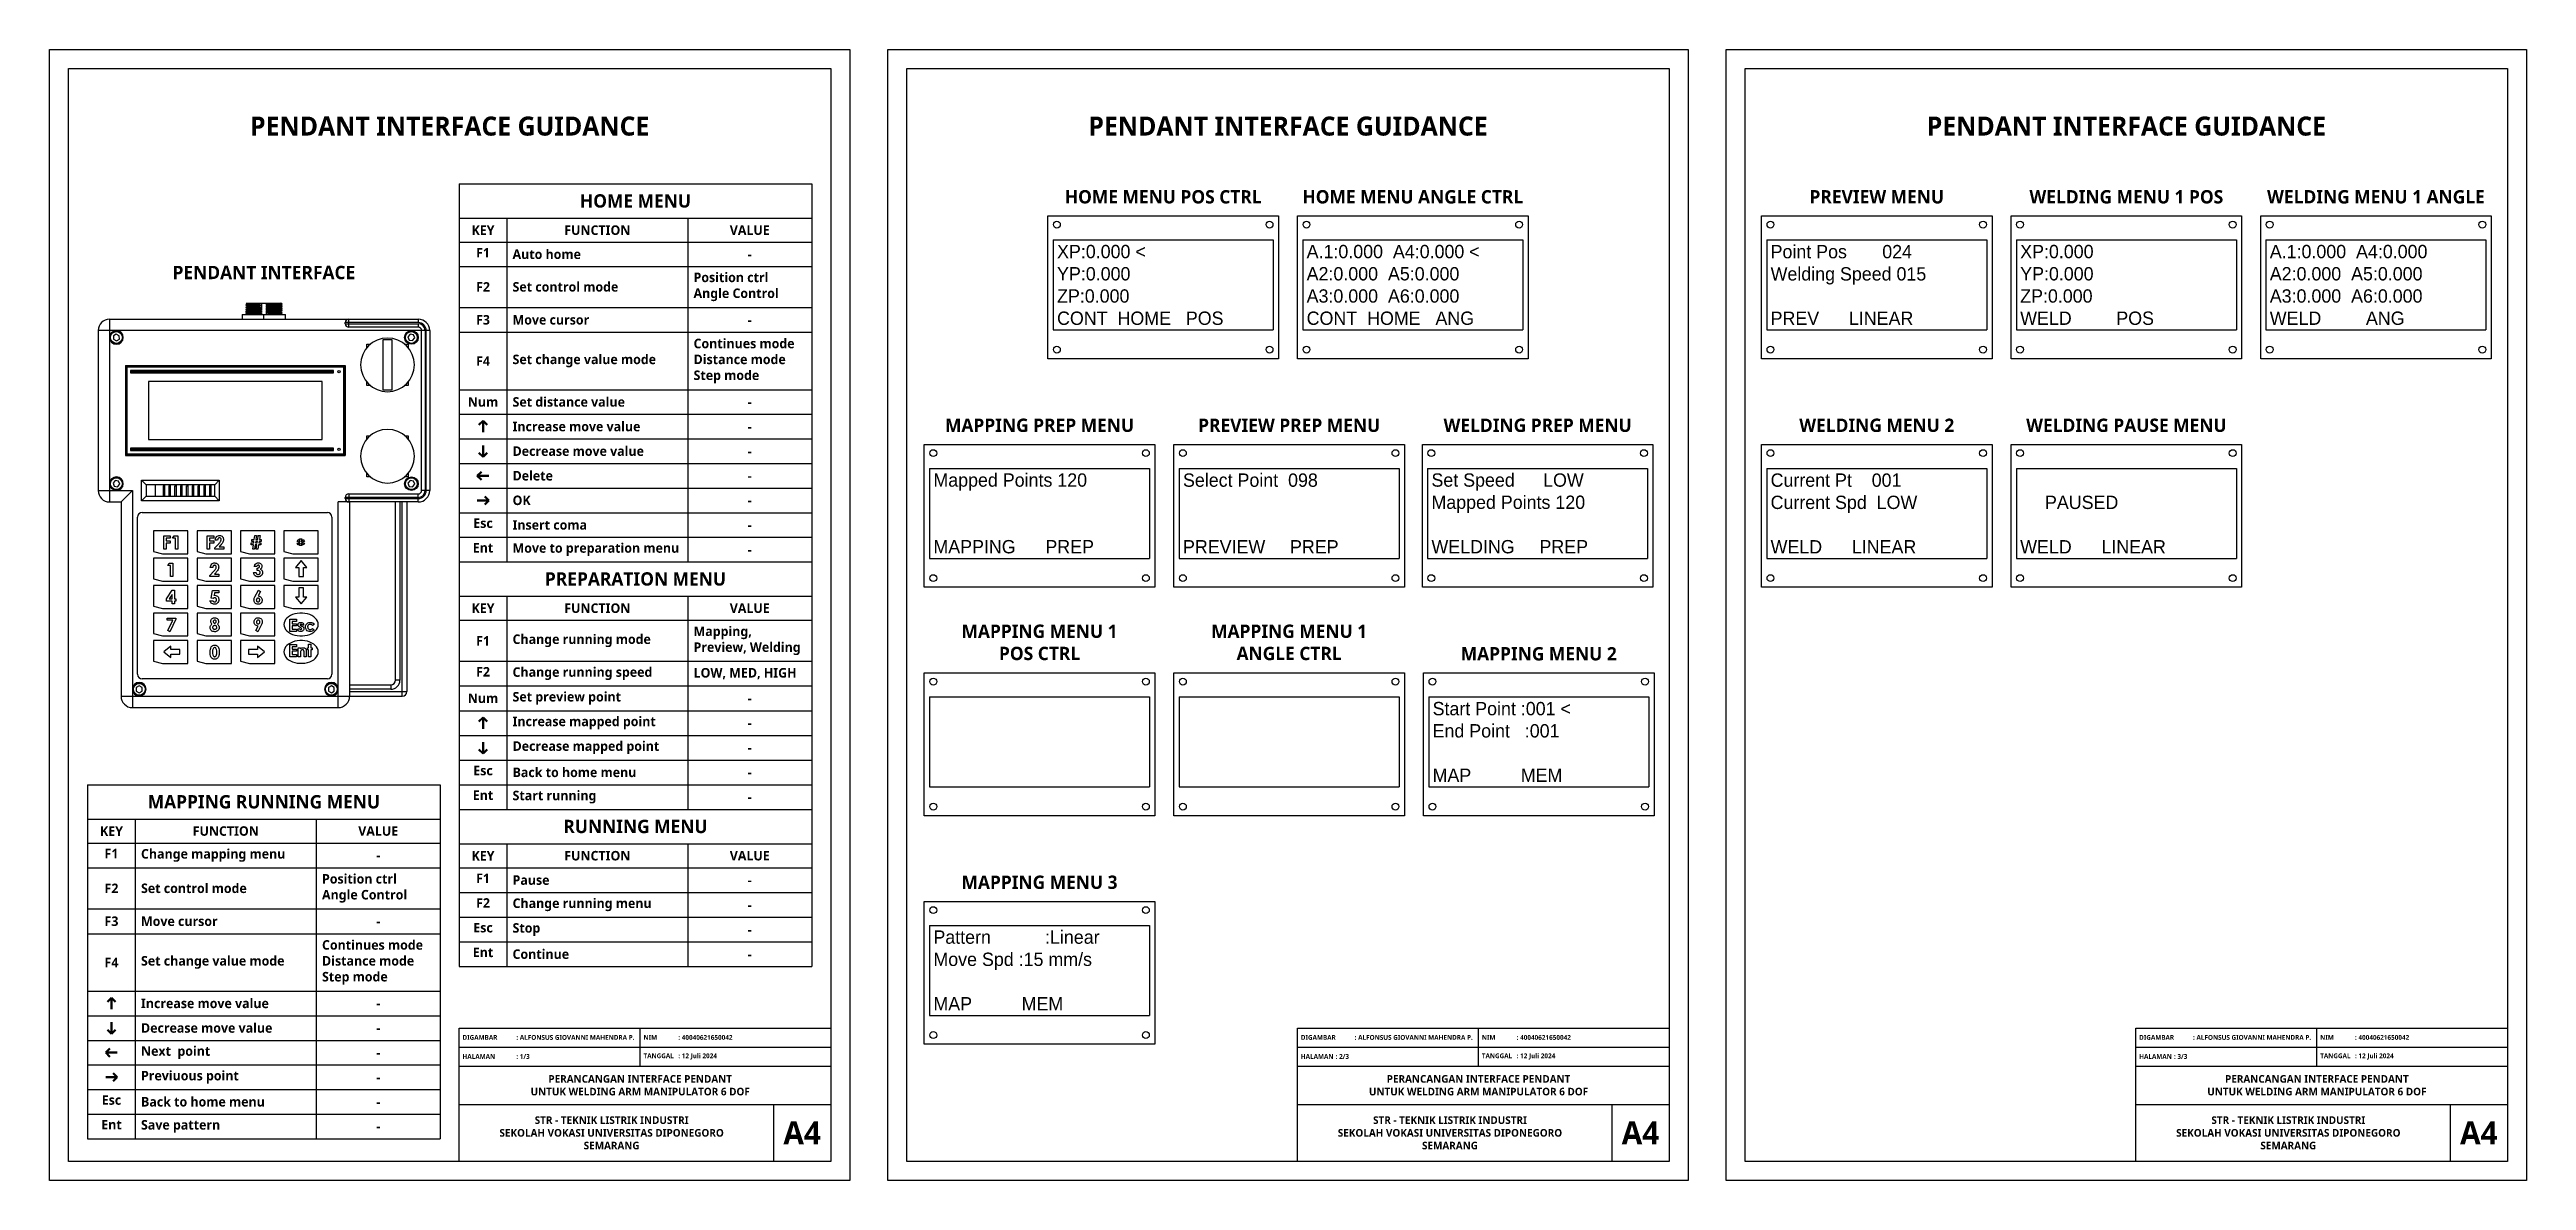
# Model space of a CAD drawing. Header units: millimetres. Extents: x 6 to 656, y 5 to 302.
import ezdxf

# ---------------------------------------------------------------- set-up
doc = ezdxf.new("R2010")
doc.units = ezdxf.units.MM

msp = doc.modelspace()

# ---------------------------------------------------------------- texts
for s, width, heights, insert, char_height, attachment_point in [('{\\fYu Gothic UI Semibold|b0|i0|c0|p34;PENDANT INTERFACE GUIDANCE}', 113.0538, [0], (110.99, 281.82), 5, 5), ('{\\fYu Gothic UI Semibold|b0|i0|c0|p34;PENDANT INTERFACE GUIDANCE}', 113.0538, [0], (330.99, 281.82), 5, 5), ('{\\fYu Gothic UI Semibold|b0|i0|c0|p34;PENDANT INTERFACE GUIDANCE}', 113.0538, [0], (550.99, 281.82), 5, 5), ('{\\fYu Gothic UI Semibold|b0|i0|c0|p34;HOME MENU POS CTRL}', 61.1127, [6.88], (298.24, 263.26), 3.5, 5), ('\\pxqc;{\\fYu Gothic UI Semibold|b0|i0|c0|p34;HOME MENU ANGLE CTRL}', 61.1127, [6.88], (363.74, 263.26), 3.5, 5), ('{\\fYu Gothic UI Semibold|b0|i0|c0|p34;PREVIEW MENU}', 61.1127, [21.59], (485.49, 263.26), 3.5, 5), ('\\pxqc;{\\fYu Gothic UI Semibold|b0|i0|c0|p34;WELDING MENU 1 POS}', 61.1127, [6.88], (550.99, 263.26), 3.5, 5), ('\\pxqc;{\\fYu Gothic UI Semibold|b0|i0|c0|p34;WELDING MENU 1 ANGLE}', 61.1127, [6.88], (616.49, 263.26), 3.5, 5), ('XP:0.000 <       \\PYP:0.000   \\PZP:0.000\\PCONT  HOME   POS', 57.72, [23.64], (270.38, 240.13), 3.5, 4), ('\\pxqj;A.1:0.000  A4:0.000 <     \\PA2:0.000  A5:0.000\\PA3:0.000  A6:0.000\\PCONT  HOME   ANG', 57.72, [23.64], (335.88, 240.13), 3.5, 4), ('Point Pos   ^I 024\\PWelding Speed 015\\P \\PPREV      LINEAR', 57.72, [23.64], (457.63, 240.13), 3.5, 4), ('XP:0.000 \\PYP:0.000   \\PZP:0.000 \\PWELD         POS', 56.72, [23.64], (523.13, 240.13), 3.5, 4), ('\\pxqj;A.1:0.000  A4:0.000     \\PA2:0.000  A5:0.000\\PA3:0.000  A6:0.000\\PWELD         ANG', 56.72, [23.64], (588.63, 240.13), 3.5, 4), ('\\pxqc;{\\fYu Gothic UI Semibold|b0|i0|c0|p34;PENDANT INTERFACE}', 61.1127, [6.88], (62.24, 243.38), 3.5, 5), ('\\pxqc;{\\fYu Gothic UI Semibold|b0|i0|c0|p34;MAPPING PREP MENU}', 61.1127, [6.88], (265.79, 203.26), 3.5, 5), ('\\pxqc;{\\fYu Gothic UI Semibold|b0|i0|c0|p34;PREVIEW PREP MENU}', 61.1127, [6.88], (331.29, 203.26), 3.5, 5), ('\\pxqc;{\\fYu Gothic UI Semibold|b0|i0|c0|p34;WELDING PREP MENU}', 61.1127, [6.88], (396.49, 203.26), 3.5, 5), ('\\pxqc;{\\fYu Gothic UI Semibold|b0|i0|c0|p34;WELDING MENU 2}', 61.1127, [6.88], (485.49, 203.26), 3.5, 5), ('\\pxqc;{\\fYu Gothic UI Semibold|b0|i0|c0|p34;WELDING PAUSE MENU}', 61.1127, [6.88], (550.99, 203.26), 3.5, 5), ('Mapped Points 120\\P\\P\\PMAPPING      PREP', 57.72, [23.64], (237.93, 180.13), 3.5, 4), ('Select Point  098\\P\\P\\PPREVIEW     PREP', 57.72, [23.64], (303.43, 180.13), 3.5, 4), ('Set Speed^I LOW\\PMapped Points 120\\P\\PWELDING     PREP', 57.72, [23.64], (368.63, 180.13), 3.5, 4), ('Current Pt    001\\PCurrent Spd  LOW\\P\\PWELD      LINEAR', 56.72, [23.64], (457.63, 180.13), 3.5, 4), ('\\P     PAUSED\\P\\PWELD      LINEAR', 56.72, [23.64], (523.13, 180.13), 3.5, 4), ('{\\fYu Gothic UI Semibold|b0|i0|c0|p34;MAPPING MENU 1^JPOS CTRL}', 61.1127, [14.34], (265.79, 146.26), 3.5, 5), ('{\\fYu Gothic UI Semibold|b0|i0|c0|p34;MAPPING MENU 1^JANGLE CTRL}', 61.1127, [14.34], (331.29, 146.26), 3.5, 5), ('{\\fYu Gothic UI Semibold|b0|i0|c0|p34;MAPPING MENU 2}', 61.1127, [21.59], (396.79, 143.26), 3.5, 5), ('Start Point :001 <\\PEnd Point   :001\\P \\PMAP          MEM', 57.72, [23.64], (368.93, 120.13), 3.5, 4), ('{\\fYu Gothic UI Semibold|b0|i0|c0|p34;MAPPING MENU 3}', 61.1127, [21.59], (265.79, 83.26), 3.5, 5), ('Pattern^I :Linear^I\\PMove Spd :15 mm/s\\P \\PMAP          MEM', 57.72, [23.64], (237.93, 60.13), 3.5, 4)]:
    msp.add_mtext_dynamic_manual_height_columns(s, width=width, gutter_width=17.5, heights=heights, dxfattribs=dict(insert=insert, char_height=char_height, attachment_point=attachment_point))
at = {"linetype": 'ByBlock'}
for s, width, heights, insert, char_height, attachment_point in [('{\\fYu Gothic UI Semibold|b0|i0|c0|p34;  DIGAMBAR^I: ALFONSUS GIOVANNI MAHENDRA P.}', 50, [5], (113.49, 42.52), 1.25, 4), ('{\\fYu Gothic UI Semibold|b0|i0|c0|p34;  NIM^I^I: 40040621650042}', 50, [5], (160.99, 42.52), 1.25, 4), ('{\\fYu Gothic UI Semibold|b0|i0|c0|p34;  DIGAMBAR^I: ALFONSUS GIOVANNI MAHENDRA P.}', 50, [5], (333.49, 42.52), 1.25, 4), ('{\\fYu Gothic UI Semibold|b0|i0|c0|p34;  NIM^I^I: 40040621650042}', 50, [5], (380.99, 42.52), 1.25, 4), ('{\\fYu Gothic UI Semibold|b0|i0|c0|p34;  DIGAMBAR^I: ALFONSUS GIOVANNI MAHENDRA P.}', 50, [5], (553.49, 42.52), 1.25, 4), ('{\\fYu Gothic UI Semibold|b0|i0|c0|p34;  NIM^I^I: 40040621650042}', 50, [5], (600.99, 42.52), 1.25, 4), ('{\\fYu Gothic UI Semibold|b0|i0|c0|p34;  HALAMAN^I^I: 1/3}', 50, [5], (113.49, 37.52), 1.25, 4), ('{\\fYu Gothic UI Semibold|b0|i0|c0|p34;PERANCANGAN INTERFACE PENDANT\\PUNTUK WELDING ARM MANIPULATOR 6 DOF}', 100, [0], (160.99, 29.96), 2, 5), ('{\\fYu Gothic UI Semibold|b0|i0|c0|p34;  TANGGAL^I: 12 Juli 2024}', 50, [5], (160.99, 37.52), 1.25, 4), ('{\\fYu Gothic UI Semibold|b0|i0|c0|p34;  HALAMAN ^I: 2/3}', 50, [5], (333.49, 37.52), 1.25, 4), ('{\\fYu Gothic UI Semibold|b0|i0|c0|p34;PERANCANGAN INTERFACE PENDANT\\PUNTUK WELDING ARM MANIPULATOR 6 DOF}', 100, [0], (380.99, 29.96), 2, 5), ('{\\fYu Gothic UI Semibold|b0|i0|c0|p34;  TANGGAL^I: 12 Juli 2024}', 50, [5], (380.99, 37.52), 1.25, 4), ('{\\fYu Gothic UI Semibold|b0|i0|c0|p34;  HALAMAN ^I: 3/3}', 50, [5], (553.49, 37.52), 1.25, 4), ('{\\fYu Gothic UI Semibold|b0|i0|c0|p34;PERANCANGAN INTERFACE PENDANT\\PUNTUK WELDING ARM MANIPULATOR 6 DOF}', 100, [0], (600.99, 29.96), 2, 5), ('{\\fYu Gothic UI Semibold|b0|i0|c0|p34;  TANGGAL^I: 12 Juli 2024}', 50, [5], (600.99, 37.52), 1.25, 4), ('{\\fYu Gothic UI Semibold|b0|i0|c0|p34;STR - TEKNIK LISTRIK INDUSTRI\\PSEKOLAH VOKASI UNIVERSITAS DIPONEGORO\\PSEMARANG}', 85, [0], (153.49, 17.46), 2, 5), ('{\\fYu Gothic UI Semibold|b0|i0|c0|p34;A4}', 15, [0], (203.49, 17.46), 6, 5), ('{\\fYu Gothic UI Semibold|b0|i0|c0|p34;STR - TEKNIK LISTRIK INDUSTRI\\PSEKOLAH VOKASI UNIVERSITAS DIPONEGORO\\PSEMARANG}', 85, [0], (373.49, 17.46), 2, 5), ('{\\fYu Gothic UI Semibold|b0|i0|c0|p34;A4}', 15, [0], (423.49, 17.46), 6, 5), ('{\\fYu Gothic UI Semibold|b0|i0|c0|p34;STR - TEKNIK LISTRIK INDUSTRI\\PSEKOLAH VOKASI UNIVERSITAS DIPONEGORO\\PSEMARANG}', 85, [0], (593.49, 17.46), 2, 5), ('{\\fYu Gothic UI Semibold|b0|i0|c0|p34;A4}', 15, [0], (643.49, 17.46), 6, 5)]:
    msp.add_mtext_dynamic_manual_height_columns(s, width=width, gutter_width=6.25, heights=heights, dxfattribs=dict(at, insert=insert, char_height=char_height, attachment_point=attachment_point))

# ---------------------------------------------------------------- blocks, each defined once
blk = doc.blocks.new('*T1')
at = {"color": 0, "linetype": 'ByBlock', "lineweight": -2, "transparency": 16777216}
for p, q in [((0, 0), (92.5, 0)), ((0, 0), (0, -99.27)), ((92.5, 0), (92.5, -99.27)), ((0, -9), (92.5, -9)), ((12.5, -9), (12.5, -99.27)), ((60, -9), (60, -99.27)), ((0, -15.33), (92.5, -15.33)), ((0, -21.67), (92.5, -21.67)), ((0, -32.46), (92.5, -32.46)), ((0, -38.96), (92.5, -38.96)), ((0, -54.05), (92.5, -54.05)), ((0, -60.51), (92.5, -60.51)), ((0, -66.97), (92.5, -66.97)), ((0, -73.43), (92.5, -73.43)), ((0, -79.89), (92.5, -79.89)), ((0, -86.35), (92.5, -86.35)), ((0, -92.81), (92.5, -92.81)), ((0, -99.27), (92.5, -99.27))]:
    blk.add_line(p, q, dxfattribs=at)
at = {"color": 0, "transparency": 16777216}
for s, insert, char_height, width, attachment_point in [('{\\fYu Gothic UI Semibold|b0|i0|c0|p34;HOME MENU}', (46.25, -4.5), 3.5, 89.5, 5), ('{\\fYu Gothic UI Semibold|b0|i0|c0|p34;KEY}', (6.25, -12.17), 2.5, 9.5, 5), ('{\\fYu Gothic UI Semibold|b0|i0|c0|p34;FUNCTION}', (36.25, -12.17), 2.5, 44.5, 5), ('{\\fYu Gothic UI Semibold|b0|i0|c0|p34;VALUE}', (76.25, -12.17), 2.5, 29.5, 5), ('{\\fYu Gothic UI Semibold|b0|i0|c0|p34;F1}', (6.25, -16.83), 2.5, 9.5, 2), ('{\\fYu Gothic UI Semibold|b0|i0|c0|p34;Auto home}', (14, -18.5), 2.5, 44.5, 4), ('{\\fYu Gothic UI Semibold|b0|i0|c0|p34;-}', (76.25, -18.5), 2.5, 29.5, 5), ('{\\fYu Gothic UI Semibold|b0|i0|c0|p34;F2}', (6.25, -27.06), 2.5, 9.5, 5), ('{\\fYu Gothic UI Semibold|b0|i0|c0|p34;Set control mode}', (14, -27.06), 2.5, 44.5, 4), ('{\\fYu Gothic UI Semibold|b0|i0|c0|p34;Position ctrl Angle Control}', (61.5, -27.06), 2.5, 29.5, 4), ('{\\fYu Gothic UI Semibold|b0|i0|c0|p34;F3}', (6.25, -35.71), 2.5, 9.5, 5), ('{\\fYu Gothic UI Semibold|b0|i0|c0|p34;Move cursor}', (14, -35.71), 2.5, 44.5, 4), ('{\\fYu Gothic UI Semibold|b0|i0|c0|p34;-}', (76.25, -35.71), 2.5, 29.5, 5), ('{\\fYu Gothic UI Semibold|b0|i0|c0|p34;F4}', (6.25, -46.51), 2.5, 9.5, 5), ('{\\fYu Gothic UI Semibold|b0|i0|c0|p34;Set change value mode}', (14, -46.51), 2.5, 44.5, 4), ('{\\fYu Gothic UI Semibold|b0|i0|c0|p34;Continues mode Distance mode Step mode}', (61.5, -46.51), 2.5, 29.5, 4), ('{\\fYu Gothic UI Semibold|b0|i0|c0|p34;Num}', (6.25, -57.28), 2.5, 9.5, 5), ('{\\fYu Gothic UI Semibold|b0|i0|c0|p34;Set distance value}', (14, -57.28), 2.5, 44.5, 4), ('{\\fYu Gothic UI Semibold|b0|i0|c0|p34;-}', (76.25, -57.28), 2.5, 29.5, 5), ('{\\fYu Gothic UI Semibold|b0|i0|c0|p34;Increase move value}', (14, -63.74), 2.5, 44.5, 4), ('{\\fYu Gothic UI Semibold|b0|i0|c0|p34;-}', (76.25, -63.74), 2.5, 29.5, 5), ('{\\fYu Gothic UI Semibold|b0|i0|c0|p34;Decrease move value}', (14, -70.2), 2.5, 44.5, 4), ('{\\fYu Gothic UI Semibold|b0|i0|c0|p34;-}', (76.25, -70.2), 2.5, 29.5, 5), ('{\\fYu Gothic UI Semibold|b0|i0|c0|p34;Delete}', (14, -76.66), 2.5, 44.5, 4), ('{\\fYu Gothic UI Semibold|b0|i0|c0|p34;-}', (76.25, -76.66), 2.5, 29.5, 5), ('{\\fYu Gothic UI Semibold|b0|i0|c0|p34;OK}', (14, -83.12), 2.5, 44.5, 4), ('{\\fYu Gothic UI Semibold|b0|i0|c0|p34;-}', (76.25, -83.12), 2.5, 29.5, 5), ('{\\fYu Gothic UI Semibold|b0|i0|c0|p34;Esc}', (6.25, -87.85), 2.5, 9.5, 2), ('{\\fYu Gothic UI Semibold|b0|i0|c0|p34;Insert coma}', (14, -89.58), 2.5, 44.5, 4), ('{\\fYu Gothic UI Semibold|b0|i0|c0|p34;-}', (76.25, -89.58), 2.5, 29.5, 5), ('{\\fYu Gothic UI Semibold|b0|i0|c0|p34;Ent}', (6.25, -94.31), 2.5, 9.5, 2), ('{\\fYu Gothic UI Semibold|b0|i0|c0|p34;Move to preparation menu}', (14, -96.04), 2.5, 44.5, 4), ('{\\fYu Gothic UI Semibold|b0|i0|c0|p34;-}', (76.25, -96.04), 2.5, 29.5, 5)]:
    blk.add_mtext(s, dxfattribs=dict(at, insert=insert, char_height=char_height, width=width, attachment_point=attachment_point))
blk = doc.blocks.new('*T2')
at = {"color": 0, "linetype": 'ByBlock', "lineweight": -2, "transparency": 16777216}
for p, q in [((0, 0), (92.5, 0)), ((0, 0), (0, -65)), ((92.5, 0), (92.5, -65)), ((0, -9), (92.5, -9)), ((12.5, -9), (12.5, -65)), ((60, -9), (60, -65)), ((0, -15.33), (92.5, -15.33)), ((0, -26.1), (92.5, -26.1)), ((0, -32.59), (92.5, -32.59)), ((0, -39.07), (92.5, -39.07)), ((0, -45.55), (92.5, -45.55)), ((0, -52.04), (92.5, -52.04)), ((0, -58.52), (92.5, -58.52)), ((0, -65), (92.5, -65))]:
    blk.add_line(p, q, dxfattribs=at)
at = {"color": 0, "transparency": 16777216}
for s, insert, char_height, width, attachment_point in [('{\\fYu Gothic UI Semibold|b0|i0|c0|p34;PREPARATION MENU}', (46.25, -4.5), 3.5, 89.5, 5), ('{\\fYu Gothic UI Semibold|b0|i0|c0|p34;KEY}', (6.25, -12.17), 2.5, 9.5, 5), ('{\\fYu Gothic UI Semibold|b0|i0|c0|p34;FUNCTION}', (36.25, -12.17), 2.5, 44.5, 5), ('{\\fYu Gothic UI Semibold|b0|i0|c0|p34;VALUE}', (76.25, -12.17), 2.5, 29.5, 5), ('{\\fYu Gothic UI Semibold|b0|i0|c0|p34;F1}', (6.25, -20.72), 2.5, 9.5, 5), ('{\\fYu Gothic UI Semibold|b0|i0|c0|p34;Change running mode}', (14, -20.72), 2.5, 44.5, 4), ('{\\fYu Gothic UI Semibold|b0|i0|c0|p34;Mapping, Preview, Welding}', (61.5, -20.72), 2.5, 29.5, 4), ('{\\fYu Gothic UI Semibold|b0|i0|c0|p34;F2}', (6.25, -27.6), 2.5, 9.5, 2), ('{\\fYu Gothic UI Semibold|b0|i0|c0|p34;Change running speed}', (14, -29.35), 2.5, 44.5, 4), ('{\\fYu Gothic UI Semibold|b0|i0|c0|p34;LOW, MED, HIGH}', (61.5, -29.35), 2.5, 29.5, 4), ('{\\fYu Gothic UI Semibold|b0|i0|c0|p34;Num}', (6.25, -35.83), 2.5, 9.5, 5), ('{\\fYu Gothic UI Semibold|b0|i0|c0|p34;Set preview point}', (14, -35.83), 2.5, 44.5, 4), ('{\\fYu Gothic UI Semibold|b0|i0|c0|p34;-}', (76.25, -35.83), 2.5, 29.5, 5), ('{\\fYu Gothic UI Semibold|b0|i0|c0|p34;Increase mapped point}', (14, -42.31), 2.5, 44.5, 4), ('{\\fYu Gothic UI Semibold|b0|i0|c0|p34;-}', (76.25, -42.31), 2.5, 29.5, 5), ('{\\fYu Gothic UI Semibold|b0|i0|c0|p34;Decrease mapped point}', (14, -48.79), 2.5, 44.5, 4), ('{\\fYu Gothic UI Semibold|b0|i0|c0|p34;-}', (76.25, -48.79), 2.5, 29.5, 5), ('{\\fYu Gothic UI Semibold|b0|i0|c0|p34;Esc}', (6.25, -53.54), 2.5, 9.5, 2), ('{\\fYu Gothic UI Semibold|b0|i0|c0|p34;Back to home menu}', (14, -55.28), 2.5, 44.5, 4), ('{\\fYu Gothic UI Semibold|b0|i0|c0|p34;-}', (76.25, -55.28), 2.5, 29.5, 5), ('{\\fYu Gothic UI Semibold|b0|i0|c0|p34;Ent}', (6.25, -60.02), 2.5, 9.5, 2), ('{\\fYu Gothic UI Semibold|b0|i0|c0|p34;Start running}', (14, -61.76), 2.5, 44.5, 4), ('{\\fYu Gothic UI Semibold|b0|i0|c0|p34;-}', (76.25, -61.76), 2.5, 29.5, 5)]:
    blk.add_mtext(s, dxfattribs=dict(at, insert=insert, char_height=char_height, width=width, attachment_point=attachment_point))
blk = doc.blocks.new('*T5')
at = {"color": 0, "linetype": 'ByBlock', "lineweight": -2, "transparency": 16777216}
for p, q in [((0, 0), (92.5, 0)), ((0, 0), (0, -41.27)), ((92.5, 0), (92.5, -41.27)), ((0, -9), (92.5, -9)), ((12.5, -9), (12.5, -41.27)), ((60, -9), (60, -41.27)), ((0, -15.33), (92.5, -15.33)), ((0, -21.82), (92.5, -21.82)), ((0, -28.3), (92.5, -28.3)), ((0, -34.78), (92.5, -34.78)), ((0, -41.27), (92.5, -41.27))]:
    blk.add_line(p, q, dxfattribs=at)
at = {"color": 0, "transparency": 16777216}
for s, insert, char_height, width, attachment_point in [('{\\fYu Gothic UI Semibold|b0|i0|c0|p34;RUNNING MENU}', (46.25, -4.5), 3.5, 89.5, 5), ('{\\fYu Gothic UI Semibold|b0|i0|c0|p34;KEY}', (6.25, -12.17), 2.5, 9.5, 5), ('{\\fYu Gothic UI Semibold|b0|i0|c0|p34;FUNCTION}', (36.25, -12.17), 2.5, 44.5, 5), ('{\\fYu Gothic UI Semibold|b0|i0|c0|p34;VALUE}', (76.25, -12.17), 2.5, 29.5, 5), ('{\\fYu Gothic UI Semibold|b0|i0|c0|p34;F1}', (6.25, -16.83), 2.5, 9.5, 2), ('{\\fYu Gothic UI Semibold|b0|i0|c0|p34;Pause}', (14, -18.57), 2.5, 44.5, 4), ('{\\fYu Gothic UI Semibold|b0|i0|c0|p34;-}', (76.25, -18.57), 2.5, 29.5, 5), ('{\\fYu Gothic UI Semibold|b0|i0|c0|p34;F2}', (6.25, -23.32), 2.5, 9.5, 2), ('{\\fYu Gothic UI Semibold|b0|i0|c0|p34;Change running menu}', (14, -25.06), 2.5, 44.5, 4), ('{\\fYu Gothic UI Semibold|b0|i0|c0|p34;-}', (76.25, -25.06), 2.5, 29.5, 5), ('{\\fYu Gothic UI Semibold|b0|i0|c0|p34;Esc}', (6.25, -29.8), 2.5, 9.5, 2), ('{\\fYu Gothic UI Semibold|b0|i0|c0|p34;Stop}', (14, -31.54), 2.5, 44.5, 4), ('{\\fYu Gothic UI Semibold|b0|i0|c0|p34;-}', (76.25, -31.54), 2.5, 29.5, 5), ('{\\fYu Gothic UI Semibold|b0|i0|c0|p34;Ent}', (6.25, -36.28), 2.5, 9.5, 2), ('{\\fYu Gothic UI Semibold|b0|i0|c0|p34;Continue}', (14, -38.02), 2.5, 44.5, 4), ('{\\fYu Gothic UI Semibold|b0|i0|c0|p34;-}', (76.25, -38.02), 2.5, 29.5, 5)]:
    blk.add_mtext(s, dxfattribs=dict(at, insert=insert, char_height=char_height, width=width, attachment_point=attachment_point))
blk = doc.blocks.new('*T6')
at = {"color": 0, "linetype": 'ByBlock', "lineweight": -2, "transparency": 16777216}
for p, q in [((0, 0), (92.5, 0)), ((0, 0), (0, -92.96)), ((92.5, 0), (92.5, -92.96)), ((0, -9), (92.5, -9)), ((12.5, -9), (12.5, -92.96)), ((60, -9), (60, -92.96)), ((0, -15.33), (92.5, -15.33)), ((0, -21.82), (92.5, -21.82)), ((0, -32.61), (92.5, -32.61)), ((0, -39.11), (92.5, -39.11)), ((0, -54.2), (92.5, -54.2)), ((0, -60.66), (92.5, -60.66)), ((0, -67.12), (92.5, -67.12)), ((0, -73.58), (92.5, -73.58)), ((0, -80.04), (92.5, -80.04)), ((0, -86.5), (92.5, -86.5)), ((0, -92.96), (92.5, -92.96))]:
    blk.add_line(p, q, dxfattribs=at)
at = {"color": 0, "transparency": 16777216}
for s, insert, char_height, width, attachment_point in [('{\\fYu Gothic UI Semibold|b0|i0|c0|p34;MAPPING RUNNING MENU}', (46.25, -4.5), 3.5, 89.5, 5), ('{\\fYu Gothic UI Semibold|b0|i0|c0|p34;KEY}', (6.25, -12.17), 2.5, 9.5, 5), ('{\\fYu Gothic UI Semibold|b0|i0|c0|p34;FUNCTION}', (36.25, -12.17), 2.5, 44.5, 5), ('{\\fYu Gothic UI Semibold|b0|i0|c0|p34;VALUE}', (76.25, -12.17), 2.5, 29.5, 5), ('{\\fYu Gothic UI Semibold|b0|i0|c0|p34;F1}', (6.25, -16.83), 2.5, 9.5, 2), ('{\\fYu Gothic UI Semibold|b0|i0|c0|p34;Change mapping menu}', (14, -18.57), 2.5, 44.5, 4), ('{\\fYu Gothic UI Semibold|b0|i0|c0|p34;-}', (76.25, -18.57), 2.5, 29.5, 5), ('{\\fYu Gothic UI Semibold|b0|i0|c0|p34;F2}', (6.25, -27.21), 2.5, 9.5, 5), ('{\\fYu Gothic UI Semibold|b0|i0|c0|p34;Set control mode}', (14, -27.21), 2.5, 44.5, 4), ('{\\fYu Gothic UI Semibold|b0|i0|c0|p34;Position ctrl Angle Control}', (61.5, -27.21), 2.5, 29.5, 4), ('{\\fYu Gothic UI Semibold|b0|i0|c0|p34;F3}', (6.25, -35.86), 2.5, 9.5, 5), ('{\\fYu Gothic UI Semibold|b0|i0|c0|p34;Move cursor}', (14, -35.86), 2.5, 44.5, 4), ('{\\fYu Gothic UI Semibold|b0|i0|c0|p34;-}', (76.25, -35.86), 2.5, 29.5, 5), ('{\\fYu Gothic UI Semibold|b0|i0|c0|p34;F4}', (6.25, -46.66), 2.5, 9.5, 5), ('{\\fYu Gothic UI Semibold|b0|i0|c0|p34;Set change value mode}', (14, -46.66), 2.5, 44.5, 4), ('{\\fYu Gothic UI Semibold|b0|i0|c0|p34;Continues mode Distance mode Step mode}', (61.5, -46.66), 2.5, 29.5, 4), ('{\\fYu Gothic UI Semibold|b0|i0|c0|p34;Increase move value}', (14, -57.43), 2.5, 44.5, 4), ('{\\fYu Gothic UI Semibold|b0|i0|c0|p34;-}', (76.25, -57.43), 2.5, 29.5, 5), ('{\\fYu Gothic UI Semibold|b0|i0|c0|p34;Decrease move value}', (14, -63.89), 2.5, 44.5, 4), ('{\\fYu Gothic UI Semibold|b0|i0|c0|p34;-}', (76.25, -63.89), 2.5, 29.5, 5), ('{\\fYu Gothic UI Semibold|b0|i0|c0|p34;Next  point}', (14, -70.35), 2.5, 44.5, 4), ('{\\fYu Gothic UI Semibold|b0|i0|c0|p34;-}', (76.25, -70.35), 2.5, 29.5, 5), ('{\\fYu Gothic UI Semibold|b0|i0|c0|p34;Previuous point}', (14, -76.81), 2.5, 44.5, 4), ('{\\fYu Gothic UI Semibold|b0|i0|c0|p34;-}', (76.25, -76.81), 2.5, 29.5, 5), ('{\\fYu Gothic UI Semibold|b0|i0|c0|p34;Esc}', (6.25, -81.54), 2.5, 9.5, 2), ('{\\fYu Gothic UI Semibold|b0|i0|c0|p34;Back to home menu}', (14, -83.27), 2.5, 44.5, 4), ('{\\fYu Gothic UI Semibold|b0|i0|c0|p34;-}', (76.25, -83.27), 2.5, 29.5, 5), ('{\\fYu Gothic UI Semibold|b0|i0|c0|p34;Ent}', (6.25, -88), 2.5, 9.5, 2), ('{\\fYu Gothic UI Semibold|b0|i0|c0|p34;Save pattern}', (14, -89.73), 2.5, 44.5, 4), ('{\\fYu Gothic UI Semibold|b0|i0|c0|p34;-}', (76.25, -89.73), 2.5, 29.5, 5)]:
    blk.add_mtext(s, dxfattribs=dict(at, insert=insert, char_height=char_height, width=width, attachment_point=attachment_point))

# ---------------------------------------------------------------- linework, layer by layer
at = {"color": 7, "linetype": 'Continuous', "lineweight": 25}
for p, q in [((269.38, 251.95), (327.1, 251.95)), ((269.38, 251.95), (269.38, 228.31)), ((327.1, 251.95), (327.1, 228.31)), ((334.88, 251.95), (392.6, 251.95)), ((334.88, 251.95), (334.88, 228.31)), ((392.6, 251.95), (392.6, 228.31)), ((456.63, 251.95), (514.35, 251.95)), ((456.63, 251.95), (456.63, 228.31)), ((514.35, 251.95), (514.35, 228.31)), ((522.13, 251.95), (579.85, 251.95)), ((522.13, 251.95), (522.13, 228.31)), ((579.85, 251.95), (579.85, 228.31)), ((587.63, 251.95), (645.35, 251.95)), ((587.63, 251.95), (587.63, 228.31)), ((645.35, 251.95), (645.35, 228.31)), ((57.82, 235.1), (57.47, 234.9)), ((57.47, 234.9), (57.47, 234.82)), ((57.47, 234.82), (57.81, 234.62)), ((57.82, 234.5), (57.47, 234.3)), ((57.47, 234.3), (57.47, 234.22)), ((57.47, 234.22), (57.81, 234.02)), ((57.6, 235.35), (57.82, 235.22)), ((57.81, 235.23), (57.81, 235.1)), ((57.81, 234.63), (57.81, 234.5)), ((57.81, 234.03), (57.81, 233.9)), ((60.36, 235.01), (61.63, 235.23)), ((60.36, 234.94), (60.36, 235.01)), ((61.63, 234.76), (60.36, 234.94)), ((60.36, 234.41), (61.63, 234.63)), ((60.36, 234.34), (60.36, 234.41)), ((61.63, 234.16), (60.36, 234.34)), ((60.36, 233.81), (61.63, 234.03)), ((61, 235.35), (66.11, 235.35)), ((61.63, 235.23), (61.63, 234.76)), ((61.63, 234.63), (61.63, 234.16)), ((61.63, 234.03), (61.63, 233.56)), ((62.85, 235.26), (62.85, 234.79)), ((62.85, 235.26), (64.11, 235.09)), ((64.11, 235.01), (62.85, 234.79)), ((62.85, 234.66), (62.85, 234.19)), ((62.85, 234.66), (64.11, 234.49)), ((64.11, 234.41), (62.85, 234.19)), ((62.85, 234.06), (62.85, 233.59)), ((62.85, 234.06), (64.11, 233.89)), ((64.11, 235.09), (64.11, 235.01)), ((64.11, 234.49), (64.11, 234.41)), ((66.65, 234.92), (67, 235.12)), ((66.65, 234.32), (67, 234.52)), ((66.66, 234.8), (66.66, 234.92)), ((67, 234.6), (66.66, 234.8)), ((66.66, 234.2), (66.66, 234.32)), ((67, 234), (66.66, 234.2)), ((66.99, 235.2), (66.72, 235.36)), ((67, 235.12), (67, 235.2)), ((67, 234.52), (67, 234.6)), ((104.54, 228.15), (18.74, 228.15)), ((18.74, 228.15), (18.74, 186.15)), ((21.74, 231.15), (102.74, 231.15)), ((21.74, 231.15), (21.74, 183.15)), ((56.54, 232.35), (56.54, 231.15)), ((56.54, 232.35), (67.94, 232.35)), ((57.82, 233.9), (57.47, 233.7)), ((57.47, 233.7), (57.47, 233.62)), ((57.47, 233.62), (57.81, 233.42)), ((57.82, 233.3), (57.47, 233.1)), ((57.47, 233.1), (57.47, 233.02)), ((57.47, 233.02), (57.81, 232.82)), ((57.82, 232.7), (57.47, 232.5)), ((57.47, 232.5), (57.47, 232.42)), ((57.48, 232.42), (57.61, 232.34)), ((57.81, 233.43), (57.81, 233.3)), ((57.81, 232.83), (57.81, 232.7)), ((60.36, 233.74), (60.36, 233.81)), ((61.63, 233.56), (60.36, 233.74)), ((60.36, 233.21), (61.63, 233.43)), ((60.36, 233.14), (60.36, 233.21)), ((61.63, 232.96), (60.36, 233.14)), ((60.36, 232.61), (61.63, 232.83)), ((60.36, 232.54), (60.36, 232.61)), ((61.63, 232.36), (60.36, 232.54)), ((61, 232.35), (61.63, 232.36)), ((61.63, 233.43), (61.63, 232.96)), ((61.63, 232.83), (61.63, 232.36)), ((62.24, 231.15), (62.24, 232.35)), ((64.11, 233.81), (62.85, 233.59)), ((62.85, 233.46), (62.85, 232.99)), ((62.85, 233.46), (64.11, 233.29)), ((64.11, 233.21), (62.85, 232.99)), ((62.85, 232.86), (62.85, 232.39)), ((62.85, 232.86), (64.11, 232.69)), ((64.11, 232.61), (62.85, 232.39)), ((64.11, 233.89), (64.11, 233.81)), ((64.11, 233.29), (64.11, 233.21)), ((64.11, 232.69), (64.11, 232.61)), ((66.65, 233.72), (67, 233.92)), ((66.65, 233.12), (67, 233.32)), ((66.65, 232.52), (67, 232.72)), ((66.66, 233.6), (66.66, 233.72)), ((67, 233.4), (66.66, 233.6)), ((66.66, 233), (66.66, 233.12)), ((67, 232.8), (66.66, 233)), ((66.66, 232.4), (66.66, 232.52)), ((66.73, 232.36), (66.66, 232.4)), ((67, 233.92), (67, 234)), ((67, 233.32), (67, 233.4)), ((67, 232.72), (67, 232.8)), ((67.94, 231.15), (67.94, 232.35)), ((102.74, 230.25), (83.6, 230.25)), ((83.6, 229.95), (83.6, 230.25)), ((83.6, 229.95), (102.74, 229.95)), ((84.5, 229.05), (84.5, 231.15)), ((102.74, 229.05), (84.5, 229.05)), ((102.74, 231.15), (102.74, 230.25)), ((102.74, 229.95), (102.74, 229.05)), ((103.64, 186.15), (103.64, 228.15)), ((104.54, 228.15), (104.54, 186.15)), ((105.74, 228.15), (104.84, 228.15)), ((104.84, 186.15), (104.84, 228.15)), ((105.74, 228.15), (105.74, 186.15)), ((269.38, 228.31), (327.1, 228.31)), ((334.88, 228.31), (392.6, 228.31)), ((456.63, 228.31), (514.35, 228.31)), ((522.13, 228.31), (579.85, 228.31)), ((587.63, 228.31), (645.35, 228.31)), ((23.51, 227.24), (22.75, 226.78)), ((22.75, 226.78), (22.77, 225.88)), ((22.77, 225.88), (23.56, 225.46)), ((24.3, 226.81), (23.51, 227.24)), ((23.56, 225.46), (24.32, 225.92)), ((24.32, 225.92), (24.3, 226.81)), ((89.27, 223.68), (89.27, 224.55)), ((89.27, 224.55), (90.13, 224.55)), ((95.87, 225.75), (93.47, 225.75)), ((93.47, 225.75), (93.47, 212.55)), ((95.87, 212.55), (95.87, 225.75)), ((99.2, 224.55), (100.07, 224.55)), ((100.61, 227.18), (100.05, 226.48)), ((100.05, 226.48), (100.38, 225.65)), ((100.07, 224.55), (100.07, 223.68)), ((100.38, 225.65), (101.27, 225.52)), ((101.49, 227.05), (100.61, 227.18)), ((101.27, 225.52), (101.82, 226.22)), ((101.82, 226.22), (101.49, 227.05)), ((25.88, 218.97), (25.88, 195.33)), ((25.88, 218.97), (83.6, 218.97)), ((83.48, 218.55), (26, 218.55)), ((26, 195.75), (26, 218.55)), ((26.3, 218.85), (26.3, 195.45)), ((26.3, 218.85), (83.18, 218.85)), ((80.48, 217.65), (27.2, 217.65)), ((27.2, 217.65), (27.2, 217.05)), ((80.48, 217.35), (27.2, 217.35)), ((27.2, 217.05), (80.48, 217.05)), ((77.54, 214.77), (31.94, 214.77)), ((31.94, 214.77), (31.94, 199.53)), ((77.54, 199.53), (77.54, 214.77)), ((80.48, 217.05), (80.48, 217.65)), ((83.18, 195.45), (83.18, 218.85)), ((83.48, 218.55), (83.48, 195.75)), ((83.6, 218.97), (83.6, 195.33)), ((89.27, 213.75), (89.27, 214.62)), ((100.07, 214.62), (100.07, 213.75)), ((90.13, 213.75), (89.27, 213.75)), ((93.47, 212.55), (95.87, 212.55)), ((100.07, 213.75), (99.2, 213.75)), ((25.88, 195.33), (83.6, 195.33)), ((26, 195.75), (83.48, 195.75)), ((83.18, 195.45), (26.3, 195.45)), ((27.2, 197.25), (27.2, 196.65)), ((80.48, 197.25), (27.2, 197.25)), ((80.48, 196.95), (27.2, 196.95)), ((27.2, 196.65), (80.48, 196.65)), ((31.94, 199.53), (77.54, 199.53)), ((80.48, 196.65), (80.48, 197.25)), ((89.27, 199.68), (89.27, 200.55)), ((89.27, 200.55), (90.13, 200.55)), ((99.2, 200.55), (100.07, 200.55)), ((100.07, 200.55), (100.07, 199.68)), ((23.22, 188.79), (22.65, 188.1)), ((24.1, 188.64), (23.22, 188.79)), ((24.42, 187.8), (24.1, 188.64)), ((30.14, 183.45), (30.14, 188.85)), ((30.14, 188.85), (50.54, 188.85)), ((30.14, 188.85), (31.34, 187.65)), ((50.54, 188.85), (49.34, 187.65)), ((50.54, 188.85), (50.54, 183.45)), ((89.27, 189.75), (89.27, 190.62)), ((90.13, 189.75), (89.27, 189.75)), ((100.07, 189.75), (99.2, 189.75)), ((100.61, 188.78), (100.05, 188.08)), ((100.07, 190.62), (100.07, 189.75)), ((101.49, 188.65), (100.61, 188.78)), ((101.82, 187.82), (101.49, 188.65)), ((236.93, 191.95), (294.65, 191.95)), ((236.93, 191.95), (236.93, 168.31)), ((294.65, 191.95), (294.65, 168.31)), ((302.43, 191.95), (360.15, 191.95)), ((302.43, 191.95), (302.43, 168.31)), ((360.15, 191.95), (360.15, 168.31)), ((367.63, 191.95), (425.35, 191.95)), ((367.63, 191.95), (367.63, 168.31)), ((425.35, 191.95), (425.35, 168.31)), ((456.63, 191.95), (514.35, 191.95)), ((456.63, 191.95), (456.63, 168.31)), ((514.35, 191.95), (514.35, 168.31)), ((522.13, 191.95), (579.85, 191.95)), ((522.13, 191.95), (522.13, 168.31)), ((579.85, 191.95), (579.85, 168.31)), ((18.74, 186.15), (27.74, 186.15)), ((21.74, 183.15), (24.74, 183.15)), ((22.65, 188.1), (22.97, 187.26)), ((22.97, 187.26), (23.85, 187.11)), ((23.85, 187.11), (24.42, 187.8)), ((27.74, 186.15), (24.74, 183.15)), ((24.74, 183.15), (24.74, 132.15)), ((27.74, 186.15), (27.74, 129.15)), ((31.34, 184.65), (30.14, 183.45)), ((50.54, 183.45), (30.14, 183.45)), ((49.34, 187.65), (31.34, 187.65)), ((31.34, 187.65), (31.34, 184.65)), ((31.34, 184.65), (49.34, 184.65)), ((33.74, 187.65), (33.74, 184.65)), ((35.99, 187.47), (35.85, 187.34)), ((35.85, 187.34), (36.24, 187.34)), ((35.85, 184.65), (35.85, 187.34)), ((36.11, 187.47), (35.99, 187.47)), ((36.11, 187.47), (36.24, 187.34)), ((36.24, 184.65), (36.24, 187.34)), ((37.51, 187.47), (37.38, 187.34)), ((37.38, 187.34), (37.76, 187.34)), ((37.38, 184.65), (37.38, 187.34)), ((37.63, 187.47), (37.51, 187.47)), ((37.63, 187.47), (37.76, 187.34)), ((37.76, 184.65), (37.76, 187.34)), ((39.03, 187.47), (38.9, 187.34)), ((38.9, 187.34), (39.29, 187.34)), ((38.9, 184.65), (38.9, 187.34)), ((39.15, 187.47), (39.03, 187.47)), ((39.15, 187.47), (39.29, 187.34)), ((39.29, 184.65), (39.29, 187.34)), ((40.56, 187.47), (40.43, 187.34)), ((40.43, 187.34), (40.81, 187.34)), ((40.43, 184.65), (40.43, 187.34)), ((40.68, 187.47), (40.56, 187.47)), ((40.68, 187.47), (40.81, 187.34)), ((40.81, 184.65), (40.81, 187.34)), ((42.08, 187.47), (41.95, 187.34)), ((41.95, 187.34), (42.33, 187.34)), ((41.95, 184.65), (41.95, 187.34)), ((42.2, 187.47), (42.08, 187.47)), ((42.2, 187.47), (42.33, 187.34)), ((42.33, 184.65), (42.33, 187.34)), ((43.61, 187.47), (43.47, 187.34)), ((43.47, 187.34), (43.86, 187.34)), ((43.47, 184.65), (43.47, 187.34)), ((43.73, 187.47), (43.61, 187.47)), ((43.73, 187.47), (43.86, 187.34)), ((43.86, 184.65), (43.86, 187.34)), ((45.13, 187.47), (45, 187.34)), ((45, 187.34), (45.38, 187.34)), ((45, 184.65), (45, 187.34)), ((45.25, 187.47), (45.13, 187.47)), ((45.25, 187.47), (45.38, 187.34)), ((45.38, 184.65), (45.38, 187.34)), ((46.65, 187.47), (46.52, 187.34)), ((46.52, 187.34), (46.91, 187.34)), ((46.52, 184.65), (46.52, 187.34)), ((46.77, 187.47), (46.65, 187.47)), ((46.77, 187.47), (46.91, 187.34)), ((46.91, 184.65), (46.91, 187.34)), ((48.18, 187.47), (48.05, 187.34)), ((48.05, 187.34), (48.43, 187.34)), ((48.05, 184.65), (48.05, 187.34)), ((48.3, 187.47), (48.18, 187.47)), ((48.3, 187.47), (48.43, 187.34)), ((48.43, 184.65), (48.43, 187.34)), ((49.34, 184.65), (49.34, 187.65)), ((49.34, 184.65), (50.54, 183.45)), ((102.74, 183.15), (81.74, 183.15)), ((81.74, 129.15), (81.74, 183.15)), ((102.74, 184.35), (83.6, 184.35)), ((83.6, 184.05), (83.6, 184.35)), ((83.6, 184.05), (102.74, 184.05)), ((84.5, 185.25), (84.5, 183.15)), ((84.5, 185.25), (102.74, 185.25)), ((84.74, 183.15), (84.74, 132.15)), ((96.74, 136.35), (96.74, 183.15)), ((97.94, 183.15), (97.94, 136.35)), ((98.54, 132.15), (98.54, 183.15)), ((99.74, 183.15), (99.74, 133.35)), ((100.05, 188.08), (100.38, 187.25)), ((100.38, 187.25), (101.27, 187.12)), ((101.27, 187.12), (101.82, 187.82)), ((102.74, 184.35), (102.74, 185.25)), ((102.74, 183.15), (102.74, 184.05)), ((104.54, 186.15), (103.64, 186.15)), ((105.74, 186.15), (104.84, 186.15)), ((29.1, 137.89), (29.1, 179.17)), ((30.3, 180.37), (78.9, 180.37)), ((42.3, 175.57), (33.3, 175.57)), ((33.3, 175.57), (33.3, 170.17)), ((42.3, 169.57), (42.3, 175.57)), ((53.7, 175.57), (44.7, 175.57)), ((44.7, 175.57), (44.7, 170.17)), ((53.7, 169.57), (53.7, 175.57)), ((56.1, 175.57), (56.1, 170.17)), ((65.1, 175.57), (56.1, 175.57)), ((65.1, 169.57), (65.1, 175.57)), ((67.5, 175.57), (67.5, 170.17)), ((76.5, 175.57), (67.5, 175.57)), ((76.5, 169.57), (76.5, 175.57)), ((80.1, 179.17), (80.1, 137.89)), ((33.3, 170.17), (35.63, 169.57)), ((35.63, 169.57), (42.3, 169.57)), ((35.95, 170.77), (35.95, 174.26)), ((35.95, 174.26), (37.66, 174.26)), ((36.58, 170.77), (35.95, 170.77)), ((37.66, 173.63), (36.58, 173.63)), ((36.58, 173.63), (36.58, 172.96)), ((36.58, 172.96), (37.66, 172.96)), ((37.66, 172.33), (36.58, 172.33)), ((36.58, 172.33), (36.58, 170.77)), ((37.66, 174.26), (37.66, 173.63)), ((37.66, 172.96), (37.66, 172.33)), ((38.28, 173.68), (38.66, 174.26)), ((39, 173.68), (38.28, 173.68)), ((38.66, 174.26), (39.63, 174.26)), ((39, 170.77), (39, 173.68)), ((39.63, 170.77), (39, 170.77)), ((39.63, 174.26), (39.63, 170.77)), ((44.7, 170.17), (47.03, 169.57)), ((47.03, 169.57), (53.7, 169.57)), ((47.35, 174.26), (49.06, 174.26)), ((47.35, 170.77), (47.35, 174.26)), ((47.98, 170.77), (47.35, 170.77)), ((49.06, 173.63), (47.98, 173.63)), ((47.98, 173.63), (47.98, 172.96)), ((47.98, 172.96), (49.06, 172.96)), ((49.06, 172.33), (47.98, 172.33)), ((47.98, 172.33), (47.98, 170.77)), ((49.06, 174.26), (49.06, 173.63)), ((49.06, 172.96), (49.06, 172.33)), ((49.37, 171.08), (50.4, 172.19)), ((49.37, 170.77), (49.37, 171.08)), ((51.7, 170.77), (49.37, 170.77)), ((50.09, 173.1), (49.46, 173.1)), ((50.89, 171.77), (50.52, 171.35)), ((50.52, 171.35), (51.7, 171.35)), ((51.7, 171.35), (51.7, 170.77)), ((56.1, 170.17), (58.43, 169.57)), ((58.43, 169.57), (65.1, 169.57)), ((58.94, 171.89), (58.94, 172.38)), ((58.94, 172.38), (59.58, 172.38)), ((59.5, 171.89), (58.94, 171.89)), ((59.07, 172.78), (59.07, 173.27)), ((59.07, 173.27), (59.71, 173.27)), ((59.64, 172.78), (59.07, 172.78)), ((59.33, 170.77), (59.5, 171.89)), ((59.79, 170.77), (59.33, 170.77)), ((59.58, 172.38), (59.64, 172.78)), ((59.71, 173.27), (59.87, 174.35)), ((59.95, 171.89), (59.79, 170.77)), ((59.87, 174.35), (60.32, 174.35)), ((60.4, 171.89), (59.95, 171.89)), ((60.09, 172.78), (60.03, 172.38)), ((60.03, 172.38), (60.48, 172.38)), ((60.54, 172.78), (60.09, 172.78)), ((60.32, 174.35), (60.16, 173.27)), ((60.16, 173.27), (60.61, 173.27)), ((60.23, 170.77), (60.4, 171.89)), ((60.69, 170.77), (60.23, 170.77)), ((60.48, 172.38), (60.54, 172.78)), ((60.61, 173.27), (60.77, 174.35)), ((60.85, 171.89), (60.69, 170.77)), ((60.77, 174.35), (61.22, 174.35)), ((61.4, 171.89), (60.85, 171.89)), ((60.99, 172.78), (60.93, 172.38)), ((60.93, 172.38), (61.4, 172.38)), ((61.53, 172.78), (60.99, 172.78)), ((61.22, 174.35), (61.06, 173.27)), ((61.06, 173.27), (61.53, 173.27)), ((61.4, 172.38), (61.4, 171.89)), ((61.53, 173.27), (61.53, 172.78)), ((67.5, 170.17), (69.83, 169.57)), ((69.83, 169.57), (76.5, 169.57)), ((70.94, 172.78), (71.25, 173.27)), ((71.65, 172.58), (70.94, 172.78)), ((70.94, 172.37), (71.65, 172.58)), ((71.25, 171.89), (70.94, 172.37)), ((71.25, 173.27), (71.78, 172.78)), ((71.78, 172.37), (71.25, 171.89)), ((71.61, 173.45), (72.19, 173.45)), ((71.78, 172.78), (71.61, 173.45)), ((71.61, 171.7), (71.78, 172.37)), ((72.19, 171.7), (71.61, 171.7)), ((72.55, 171.89), (72.03, 172.37)), ((72.03, 172.37), (72.19, 171.7)), ((72.19, 173.45), (72.04, 172.78)), ((72.04, 172.78), (72.59, 173.25)), ((72.86, 172.78), (72.15, 172.58)), ((72.15, 172.58), (72.86, 172.37)), ((72.86, 172.37), (72.55, 171.89)), ((72.59, 173.25), (72.86, 172.78)), ((33.3, 168.37), (33.3, 162.97)), ((42.3, 168.37), (33.3, 168.37)), ((33.3, 162.97), (35.63, 162.37)), ((37, 166.48), (37.38, 167.06)), ((37.72, 166.48), (37, 166.48)), ((37.38, 167.06), (38.35, 167.06)), ((37.72, 163.57), (37.72, 166.48)), ((38.35, 163.57), (37.72, 163.57)), ((38.35, 167.06), (38.35, 163.57)), ((42.3, 162.37), (42.3, 168.37)), ((53.7, 168.37), (44.7, 168.37)), ((44.7, 168.37), (44.7, 162.97)), ((44.7, 162.97), (47.03, 162.37)), ((48.09, 163.88), (49.13, 164.99)), ((48.09, 163.57), (48.09, 163.88)), ((50.42, 163.57), (48.09, 163.57)), ((48.81, 165.9), (48.18, 165.9)), ((49.61, 164.57), (49.24, 164.15)), ((49.24, 164.15), (50.42, 164.15)), ((50.42, 164.15), (50.42, 163.57)), ((53.7, 162.37), (53.7, 168.37)), ((65.1, 168.37), (56.1, 168.37)), ((56.1, 168.37), (56.1, 162.97)), ((56.1, 162.97), (58.43, 162.37)), ((59.54, 164.64), (60.16, 164.64)), ((60.34, 166.21), (59.72, 166.21)), ((60.43, 165.18), (60.43, 165.76)), ((65.1, 162.37), (65.1, 168.37)), ((67.5, 168.37), (67.5, 162.97)), ((76.5, 168.37), (67.5, 168.37)), ((67.5, 162.97), (69.83, 162.37)), ((72, 167.77), (70.5, 165.97)), ((70.5, 165.97), (71.4, 165.97)), ((71.4, 165.97), (71.4, 163.57)), ((71.4, 163.57), (72.6, 163.57)), ((73.5, 165.97), (72, 167.77)), ((72.6, 165.97), (73.5, 165.97)), ((72.6, 163.57), (72.6, 165.97)), ((76.5, 162.37), (76.5, 168.37)), ((236.93, 168.31), (294.65, 168.31)), ((302.43, 168.31), (360.15, 168.31)), ((367.63, 168.31), (425.35, 168.31)), ((456.63, 168.31), (514.35, 168.31)), ((522.13, 168.31), (579.85, 168.31)), ((33.3, 161.17), (33.3, 155.77)), ((42.3, 161.17), (33.3, 161.17)), ((35.63, 162.37), (42.3, 162.37)), ((36.69, 157.72), (38.14, 159.95)), ((36.69, 157.08), (36.69, 157.72)), ((38.17, 157.08), (36.69, 157.08)), ((38.17, 158.85), (37.4, 157.67)), ((37.4, 157.67), (38.17, 157.67)), ((38.14, 159.95), (38.8, 159.95)), ((38.17, 157.67), (38.17, 158.85)), ((38.17, 156.37), (38.17, 157.08)), ((38.8, 156.37), (38.17, 156.37)), ((38.8, 159.95), (38.8, 157.67)), ((38.8, 157.67), (39.11, 157.67)), ((39.11, 157.08), (38.8, 157.08)), ((38.8, 157.08), (38.8, 156.37)), ((39.11, 157.67), (39.11, 157.08)), ((42.3, 155.17), (42.3, 161.17)), ((44.7, 161.17), (44.7, 155.77)), ((53.7, 161.17), (44.7, 161.17)), ((47.03, 162.37), (53.7, 162.37)), ((48.09, 157.22), (48.81, 157.22)), ((48.37, 157.92), (48.78, 159.86)), ((48.9, 157.8), (48.37, 157.92)), ((48.78, 159.86), (50.37, 159.86)), ((49.28, 159.28), (49.15, 158.62)), ((50.37, 159.28), (49.28, 159.28)), ((50.37, 159.86), (50.37, 159.28)), ((53.7, 155.17), (53.7, 161.17)), ((65.1, 161.17), (56.1, 161.17)), ((56.1, 161.17), (56.1, 155.77)), ((58.43, 162.37), (65.1, 162.37)), ((59.89, 158.21), (60.78, 159.95)), ((61.33, 159.67), (60.72, 158.47)), ((60.78, 159.95), (61.33, 159.67)), ((65.1, 155.17), (65.1, 161.17)), ((76.5, 161.17), (67.5, 161.17)), ((67.5, 161.17), (67.5, 155.77)), ((69.83, 162.37), (76.5, 162.37)), ((70.5, 158.17), (72, 156.37)), ((71.4, 158.17), (70.5, 158.17)), ((72.6, 160.57), (71.4, 160.57)), ((71.4, 160.57), (71.4, 158.17)), ((72, 156.37), (73.5, 158.17)), ((72.6, 158.17), (72.6, 160.57)), ((73.5, 158.17), (72.6, 158.17)), ((76.5, 155.17), (76.5, 161.17)), ((33.3, 155.77), (35.63, 155.17)), ((33.3, 153.97), (33.3, 148.57)), ((42.3, 153.97), (33.3, 153.97)), ((35.63, 155.17), (42.3, 155.17)), ((36.87, 152.08), (36.87, 152.66)), ((36.87, 152.66), (39.11, 152.66)), ((38.3, 152.08), (36.87, 152.08)), ((37.01, 149.36), (38.3, 152.08)), ((39.11, 152.33), (37.57, 149.08)), ((39.11, 152.66), (39.11, 152.33)), ((42.3, 147.97), (42.3, 153.97)), ((44.7, 155.77), (47.03, 155.17)), ((44.7, 153.97), (44.7, 148.57)), ((53.7, 153.97), (44.7, 153.97)), ((47.03, 155.17), (53.7, 155.17)), ((53.7, 147.97), (53.7, 153.97)), ((56.1, 155.77), (58.43, 155.17)), ((56.1, 153.97), (56.1, 148.57)), ((65.1, 153.97), (56.1, 153.97)), ((58.43, 155.17), (65.1, 155.17)), ((60.11, 149.36), (60.72, 150.56)), ((61.56, 150.82), (60.67, 149.08)), ((65.1, 147.97), (65.1, 153.97)), ((67.5, 155.77), (69.83, 155.17)), ((69.07, 152.34), (70.78, 152.34)), ((69.07, 149.17), (69.07, 152.34)), ((69.64, 151.77), (69.64, 151.16)), ((70.78, 151.77), (69.64, 151.77)), ((69.64, 151.16), (70.78, 151.16)), ((70.78, 150.59), (69.64, 150.59)), ((69.64, 150.59), (69.64, 149.74)), ((69.64, 149.74), (70.78, 149.74)), ((69.83, 155.17), (76.5, 155.17)), ((70.78, 152.34), (70.78, 151.77)), ((70.78, 151.16), (70.78, 150.59)), ((70.78, 149.74), (70.78, 149.17)), ((71.1, 149.52), (71.45, 149.9)), ((71.92, 150.09), (71.73, 150.19)), ((71.96, 150.67), (72.16, 150.56)), ((72.69, 151.13), (72.34, 150.75)), ((74.98, 149.9), (75.42, 149.6)), ((75.46, 151.01), (74.99, 150.75)), ((33.3, 148.57), (35.63, 147.97)), ((42.3, 146.77), (33.3, 146.77)), ((33.3, 146.77), (33.3, 141.37)), ((35.63, 147.97), (42.3, 147.97)), ((37.8, 145.27), (36, 143.77)), ((36, 143.77), (37.8, 142.27)), ((37.57, 149.08), (37.01, 149.36)), ((37.8, 144.37), (37.8, 145.27)), ((40.2, 144.37), (37.8, 144.37)), ((37.8, 143.17), (40.2, 143.17)), ((37.8, 142.27), (37.8, 143.17)), ((40.2, 143.17), (40.2, 144.37)), ((42.3, 140.77), (42.3, 146.77)), ((44.7, 148.57), (47.03, 147.97)), ((44.7, 146.77), (44.7, 141.37)), ((53.7, 146.77), (44.7, 146.77)), ((47.03, 147.97), (53.7, 147.97)), ((53.7, 140.77), (53.7, 146.77)), ((56.1, 148.57), (58.43, 147.97)), ((56.1, 146.77), (56.1, 141.37)), ((65.1, 146.77), (56.1, 146.77)), ((58.2, 144.37), (58.2, 143.17)), ((60.6, 144.37), (58.2, 144.37)), ((58.2, 143.17), (60.6, 143.17)), ((58.43, 147.97), (65.1, 147.97)), ((60.67, 149.08), (60.11, 149.36)), ((60.6, 145.27), (60.6, 144.37)), ((62.4, 143.77), (60.6, 145.27)), ((60.6, 142.27), (62.4, 143.77)), ((60.6, 143.17), (60.6, 142.27)), ((65.1, 140.77), (65.1, 146.77)), ((70.78, 149.17), (69.07, 149.17)), ((69.07, 142.52), (69.07, 145.69)), ((69.07, 145.69), (70.78, 145.69)), ((69.64, 145.12), (69.64, 144.51)), ((70.78, 145.12), (69.64, 145.12)), ((69.64, 144.51), (70.78, 144.51)), ((70.78, 143.94), (69.64, 143.94)), ((69.64, 143.94), (69.64, 143.09)), ((69.64, 143.09), (70.78, 143.09)), ((70.78, 145.69), (70.78, 145.12)), ((70.78, 144.51), (70.78, 143.94)), ((70.78, 143.09), (70.78, 142.52)), ((71.27, 144.84), (71.84, 144.84)), ((71.27, 142.52), (71.27, 144.84)), ((71.84, 144.84), (71.84, 144.59)), ((71.84, 143.44), (71.84, 142.52)), ((72.77, 142.52), (72.77, 143.52)), ((73.34, 144.04), (73.34, 142.52)), ((73.67, 144.84), (73.95, 144.84)), ((73.67, 144.35), (73.67, 144.84)), ((73.95, 144.35), (73.67, 144.35)), ((73.95, 145.77), (74.52, 145.77)), ((73.95, 144.84), (73.95, 145.77)), ((73.95, 142.52), (73.95, 144.35)), ((74.52, 145.77), (74.52, 144.84)), ((74.52, 144.84), (74.89, 144.84)), ((74.89, 144.35), (74.52, 144.35)), ((74.52, 144.35), (74.52, 142.52)), ((74.89, 144.84), (74.89, 144.35)), ((78.9, 136.69), (30.3, 136.69)), ((33.3, 141.37), (35.63, 140.77)), ((35.63, 140.77), (42.3, 140.77)), ((44.7, 141.37), (47.03, 140.77)), ((47.03, 140.77), (53.7, 140.77)), ((56.1, 141.37), (58.43, 140.77)), ((58.43, 140.77), (65.1, 140.77)), ((70.78, 142.52), (69.07, 142.52)), ((71.84, 142.52), (71.27, 142.52)), ((73.34, 142.52), (72.77, 142.52)), ((74.52, 142.52), (73.95, 142.52)), ((24.74, 132.15), (98.54, 132.15)), ((29.54, 134.84), (28.76, 134.4)), ((28.76, 134.4), (28.76, 133.5)), ((28.76, 133.5), (29.54, 133.06)), ((30.31, 134.4), (29.54, 134.84)), ((29.54, 133.06), (30.31, 133.5)), ((30.31, 133.5), (30.31, 134.4)), ((79.94, 134.84), (79.16, 134.4)), ((79.16, 134.4), (79.16, 133.5)), ((79.16, 133.5), (79.94, 133.06)), ((80.71, 134.4), (79.94, 134.84)), ((79.94, 133.06), (80.71, 133.5)), ((80.71, 133.5), (80.71, 134.4)), ((84.74, 135.15), (95.54, 135.15)), ((95.54, 133.95), (84.74, 133.95)), ((84.74, 133.35), (99.74, 133.35)), ((95.54, 135.15), (95.54, 133.95)), ((97.94, 136.35), (96.74, 136.35)), ((236.93, 131.95), (294.65, 131.95)), ((236.93, 131.95), (236.93, 108.31)), ((294.65, 131.95), (294.65, 108.31)), ((302.43, 131.95), (360.15, 131.95)), ((302.43, 131.95), (302.43, 108.31)), ((360.15, 131.95), (360.15, 108.31)), ((367.93, 131.95), (425.65, 131.95)), ((367.93, 131.95), (367.93, 108.31)), ((425.65, 131.95), (425.65, 108.31)), ((27.74, 129.15), (81.74, 129.15)), ((236.93, 108.31), (294.65, 108.31)), ((302.43, 108.31), (360.15, 108.31)), ((367.93, 108.31), (425.65, 108.31)), ((236.93, 71.95), (294.65, 71.95)), ((236.93, 71.95), (236.93, 48.31)), ((294.65, 71.95), (294.65, 48.31)), ((236.93, 48.31), (294.65, 48.31))]:
    msp.add_line(p, q, dxfattribs=at)
at = {"lineweight": 50}
for p, q in [((119.74, 204.44), (118.68, 203.38)), ((119.74, 204.44), (119.74, 201.44)), ((119.74, 204.44), (120.8, 203.38)), ((119.74, 194.98), (118.68, 196.04)), ((119.74, 194.98), (119.74, 197.98)), ((119.74, 194.98), (120.8, 196.04)), ((118.24, 190.02), (119.3, 191.08)), ((118.24, 190.02), (121.24, 190.02)), ((118.24, 190.02), (119.3, 188.96)), ((121.24, 183.56), (118.24, 183.56)), ((121.24, 183.56), (120.18, 184.62)), ((121.24, 183.56), (120.18, 182.5)), ((119.74, 126.57), (118.68, 125.51)), ((119.74, 126.57), (119.74, 123.57)), ((119.74, 126.57), (120.8, 125.51)), ((119.74, 117.11), (118.68, 118.17)), ((119.74, 117.11), (119.74, 120.11)), ((119.74, 117.11), (120.8, 118.17)), ((22.24, 52.96), (21.18, 51.9)), ((22.24, 52.96), (22.24, 49.96)), ((22.24, 52.96), (23.3, 51.9)), ((22.24, 43.5), (22.24, 46.5)), ((20.74, 38.54), (21.8, 39.6)), ((22.24, 43.5), (21.18, 44.56)), ((22.24, 43.5), (23.3, 44.56)), ((20.74, 38.54), (23.74, 38.54)), ((20.74, 38.54), (21.8, 37.48)), ((23.74, 32.08), (22.68, 33.14)), ((23.74, 32.08), (20.74, 32.08)), ((23.74, 32.08), (22.68, 31.02))]:
    msp.add_line(p, q, dxfattribs=at)
at = {"linetype": 'ByBlock'}
for p, q in [((113.49, 44.96), (210.99, 44.96)), ((113.49, 9.96), (113.49, 44.96)), ((113.49, 39.96), (210.99, 39.96)), ((160.99, 34.96), (160.99, 44.96)), ((333.49, 44.96), (430.99, 44.96)), ((333.49, 9.96), (333.49, 44.96)), ((333.49, 39.96), (430.99, 39.96)), ((380.99, 34.96), (380.99, 44.96)), ((553.49, 44.96), (650.99, 44.96)), ((553.49, 9.96), (553.49, 44.96)), ((553.49, 39.96), (650.99, 39.96)), ((600.99, 34.96), (600.99, 44.96)), ((113.49, 34.96), (210.99, 34.96)), ((333.49, 34.96), (430.99, 34.96)), ((553.49, 34.96), (650.99, 34.96)), ((113.49, 24.96), (210.99, 24.96)), ((195.99, 24.96), (195.99, 9.96)), ((333.49, 24.96), (430.99, 24.96)), ((415.99, 24.96), (415.99, 9.96)), ((553.49, 24.96), (650.99, 24.96)), ((635.99, 24.96), (635.99, 9.96)), ((210.99, 9.96), (113.49, 9.96)), ((430.99, 9.96), (333.49, 9.96)), ((650.99, 9.96), (553.49, 9.96))]:
    msp.add_line(p, q, dxfattribs=at)
for points in [[(215.99, 301.96), (215.99, 4.96), (5.99, 4.96), (5.99, 301.96)], [(435.99, 301.96), (435.99, 4.96), (225.99, 4.96), (225.99, 301.96)], [(655.99, 301.96), (655.99, 4.96), (445.99, 4.96), (445.99, 301.96)], [(210.99, 296.96), (210.99, 9.96), (10.99, 9.96), (10.99, 296.96)], [(430.99, 296.96), (430.99, 9.96), (230.99, 9.96), (230.99, 296.96)], [(650.99, 296.96), (650.99, 9.96), (450.99, 9.96), (450.99, 296.96)], [(267.99, 258.26), (328.49, 258.26), (328.49, 220.76), (267.99, 220.76)], [(333.49, 258.26), (393.99, 258.26), (393.99, 220.76), (333.49, 220.76)], [(455.24, 258.26), (515.74, 258.26), (515.74, 220.76), (455.24, 220.76)], [(520.74, 258.26), (581.24, 258.26), (581.24, 220.76), (520.74, 220.76)], [(586.24, 258.26), (646.74, 258.26), (646.74, 220.76), (586.24, 220.76)], [(235.54, 198.26), (296.04, 198.26), (296.04, 160.76), (235.54, 160.76)], [(301.04, 198.26), (361.54, 198.26), (361.54, 160.76), (301.04, 160.76)], [(366.24, 198.26), (426.74, 198.26), (426.74, 160.76), (366.24, 160.76)], [(455.24, 198.26), (515.74, 198.26), (515.74, 160.76), (455.24, 160.76)], [(520.74, 198.26), (581.24, 198.26), (581.24, 160.76), (520.74, 160.76)], [(235.54, 138.26), (296.04, 138.26), (296.04, 100.76), (235.54, 100.76)], [(301.04, 138.26), (361.54, 138.26), (361.54, 100.76), (301.04, 100.76)], [(366.54, 138.26), (427.04, 138.26), (427.04, 100.76), (366.54, 100.76)], [(235.54, 78.26), (296.04, 78.26), (296.04, 40.76), (235.54, 40.76)]]:
    msp.add_lwpolyline(points, close=True)
at = {"color": 7, "linetype": 'Continuous', "lineweight": 25, "flags": 128}
for points in [[(76.5, 150.97), (76.45, 151.41), (76.3, 151.85), (76.06, 152.27), (75.72, 152.66), (75.3, 153.01), (74.81, 153.31), (74.25, 153.57), (73.65, 153.76), (73, 153.89), (72.34, 153.96), (71.67, 153.96), (71, 153.89), (70.36, 153.76), (69.75, 153.57), (69.2, 153.31), (68.7, 153.01), (68.28, 152.66), (67.95, 152.27), (67.7, 151.85), (67.55, 151.41), (67.5, 150.97), (67.55, 150.52), (67.7, 150.08), (67.95, 149.67), (68.28, 149.28), (68.7, 148.93), (69.2, 148.62), (69.75, 148.37), (70.36, 148.17), (71, 148.04), (71.67, 147.98), (72.34, 147.98), (73, 148.04), (73.65, 148.17), (74.25, 148.37), (74.81, 148.62), (75.3, 148.93), (75.72, 149.28), (76.06, 149.67), (76.3, 150.08), (76.45, 150.52), (76.5, 150.97)], [(76.5, 143.77), (76.45, 144.21), (76.3, 144.65), (76.06, 145.07), (75.72, 145.46), (75.3, 145.81), (74.81, 146.11), (74.25, 146.37), (73.65, 146.56), (73, 146.69), (72.34, 146.76), (71.67, 146.76), (71, 146.69), (70.36, 146.56), (69.75, 146.37), (69.2, 146.11), (68.7, 145.81), (68.28, 145.46), (67.95, 145.07), (67.7, 144.65), (67.55, 144.21), (67.5, 143.77), (67.55, 143.32), (67.7, 142.88), (67.95, 142.47), (68.28, 142.08), (68.7, 141.73), (69.2, 141.42), (69.75, 141.17), (70.36, 140.97), (71, 140.84), (71.67, 140.78), (72.34, 140.78), (73, 140.84), (73.65, 140.97), (74.25, 141.17), (74.81, 141.42), (75.3, 141.73), (75.72, 142.08), (76.06, 142.47), (76.3, 142.88), (76.45, 143.32), (76.5, 143.77)]]:
    msp.add_lwpolyline(points, dxfattribs=at)
at = {"color": 7, "linetype": 'Continuous', "lineweight": 25}
for centre, radius in [((270.34, 255.97), 0.9), ((326.14, 255.97), 0.9), ((335.84, 255.97), 0.9), ((391.64, 255.97), 0.9), ((457.59, 255.97), 0.9), ((513.39, 255.97), 0.9), ((523.09, 255.97), 0.9), ((578.89, 255.97), 0.9), ((588.59, 255.97), 0.9), ((644.39, 255.97), 0.9), ((23.54, 226.35), 1.7), ((23.54, 226.35), 1.55), ((100.94, 226.35), 1.8), ((100.94, 226.35), 1.7), ((100.94, 226.35), 1.55), ((270.34, 223.15), 0.9), ((326.14, 223.15), 0.9), ((335.84, 223.15), 0.9), ((391.64, 223.15), 0.9), ((457.59, 223.15), 0.9), ((513.39, 223.15), 0.9), ((523.09, 223.15), 0.9), ((578.89, 223.15), 0.9), ((588.59, 223.15), 0.9), ((644.39, 223.15), 0.9), ((81.98, 217.35), 0.3), ((81.98, 196.95), 0.3), ((237.89, 195.97), 0.9), ((293.69, 195.97), 0.9), ((303.39, 195.97), 0.9), ((359.19, 195.97), 0.9), ((368.59, 195.97), 0.9), ((424.39, 195.97), 0.9), ((457.59, 195.97), 0.9), ((513.39, 195.97), 0.9), ((523.09, 195.97), 0.9), ((578.89, 195.97), 0.9), ((23.54, 187.95), 1.7), ((23.54, 187.95), 1.55), ((100.94, 187.95), 1.8), ((100.94, 187.95), 1.7), ((100.94, 187.95), 1.55), ((237.89, 163.15), 0.9), ((293.69, 163.15), 0.9), ((303.39, 163.15), 0.9), ((359.19, 163.15), 0.9), ((368.59, 163.15), 0.9), ((424.39, 163.15), 0.9), ((457.59, 163.15), 0.9), ((513.39, 163.15), 0.9), ((523.09, 163.15), 0.9), ((578.89, 163.15), 0.9), ((237.89, 135.97), 0.9), ((293.69, 135.97), 0.9), ((303.39, 135.97), 0.9), ((359.19, 135.97), 0.9), ((368.89, 135.97), 0.9), ((424.69, 135.97), 0.9), ((29.54, 133.95), 1.7), ((29.54, 133.95), 1.55), ((79.94, 133.95), 1.7), ((79.94, 133.95), 1.55), ((237.89, 103.15), 0.9), ((293.69, 103.15), 0.9), ((303.39, 103.15), 0.9), ((359.19, 103.15), 0.9), ((368.89, 103.15), 0.9), ((424.69, 103.15), 0.9), ((237.89, 75.97), 0.9), ((293.69, 75.97), 0.9), ((237.89, 43.15), 0.9), ((293.69, 43.15), 0.9)]:
    msp.add_circle(centre, radius, dxfattribs=at)
for centre, radius, start, end in [((21.74, 228.15), 3, 90, 180), ((23.54, 226.35), 1.8, 90, 180), ((23.54, 226.35), 1.8, 180, 90), ((84.5, 230.25), 0.9, 90, 180), ((84.5, 229.95), 0.9, 180, 270), ((102.74, 228.15), 3, 0, 90), ((102.74, 228.15), 2.1, 0, 90), ((102.74, 228.15), 1.8, 0, 90), ((102.74, 228.15), 0.9, 0, 90), ((94.67, 219.15), 7.05, 0, 180), ((26.3, 218.55), 0.3, 90, 180), ((83.18, 218.55), 0.3, 0, 90), ((94.67, 219.15), 7.05, 180, 0), ((94.67, 195.15), 7.05, 0, 180), ((26.3, 195.75), 0.3, 180, 270), ((83.18, 195.75), 0.3, 270, 0), ((94.67, 195.15), 7.05, 180, 0), ((23.54, 187.95), 1.8, 270, 180), ((21.74, 186.15), 3, 180, 270), ((23.54, 187.95), 1.8, 180, 270), ((84.5, 184.35), 0.9, 90, 180), ((84.5, 184.05), 0.9, 180, 270), ((102.74, 186.15), 2.1, 270, 0), ((102.74, 186.15), 1.8, 270, 0), ((102.74, 186.15), 0.9, 270, 0), ((102.74, 186.15), 3, 270, 0), ((30.3, 179.17), 1.2, 90, 180), ((78.9, 179.17), 1.2, 0, 90), ((30.3, 137.89), 1.2, 180, 270), ((78.9, 137.89), 1.2, 270, 0), ((27.74, 132.15), 3, 180, 270), ((29.54, 133.95), 1.8, 270, 180), ((29.54, 133.95), 1.8, 180, 270), ((79.94, 133.95), 1.8, 0, 270), ((79.94, 133.95), 1.8, 270, 0), ((81.74, 132.15), 3, 270, 0), ((95.54, 136.35), 2.4, 270, 0), ((95.54, 136.35), 1.2, 270, 0), ((98.54, 133.35), 1.2, 270, 0)]:
    msp.add_arc(centre, radius, start, end, dxfattribs=at)
for points, knots in [([(60.36, 234.41), (60.15, 234.41), (59.73, 234.4), (59.17, 234.38), (58.67, 234.37), (58.24, 234.35), (57.9, 234.34), (57.65, 234.33), (57.51, 234.31), (57.45, 234.3), (57.47, 234.3), (57.47, 234.3)], [0, 0, 0, 0, 0.124992, 0.249985, 0.374977, 0.49997, 0.624962, 0.749955, 0.874947, 0.99994, 1, 1, 1, 1]), ([(57.48, 234.82), (57.48, 234.82), (57.45, 234.83), (57.51, 234.84), (57.65, 234.85), (57.9, 234.87), (58.24, 234.88), (58.67, 234.89), (59.17, 234.91), (59.73, 234.92), (60.15, 234.93), (60.36, 234.94)], [0, 0, 0, 0, 0.031629, 0.152675, 0.273722, 0.394768, 0.515814, 0.636861, 0.757907, 0.878954, 1, 1, 1, 1]), ([(57.48, 234.22), (57.48, 234.22), (57.45, 234.23), (57.51, 234.24), (57.65, 234.25), (57.9, 234.27), (58.24, 234.28), (58.67, 234.29), (59.17, 234.31), (59.73, 234.32), (60.15, 234.33), (60.36, 234.34)], [0, 0, 0, 0, 0.03163, 0.152676, 0.273723, 0.394769, 0.515815, 0.636861, 0.757908, 0.878954, 1, 1, 1, 1]), ([(60.36, 235.01), (60.15, 235.01), (59.73, 235), (59.17, 234.98), (58.67, 234.97), (58.24, 234.95), (57.9, 234.94), (57.66, 234.93), (57.5, 234.91), (57.48, 234.9), (57.47, 234.9)], [0, 0, 0, 0, 0.125, 0.250001, 0.375001, 0.500002, 0.625002, 0.750003, 0.875003, 1, 1, 1, 1]), ([(57.6, 235.35), (57.6, 235.35), (57.55, 235.35), (57.74, 235.35), (58.17, 235.35), (58.91, 235.35), (59.87, 235.35), (60.62, 235.35), (61, 235.35)], [0, 0, 0, 0, 0.0074, 0.205806, 0.404395, 0.602697, 0.801386, 1, 1, 1, 1]), ([(57.83, 235.23), (57.83, 235.23), (57.82, 235.24), (57.95, 235.25), (58.21, 235.27), (58.59, 235.28), (59.07, 235.3), (59.64, 235.32), (60.29, 235.33), (60.76, 235.34), (61, 235.35)], [0, 0, 0, 0, 0.075886, 0.207902, 0.339918, 0.471935, 0.603951, 0.735967, 0.867984, 1, 1, 1, 1]), ([(57.83, 235.1), (57.84, 235.11), (57.87, 235.12), (58.07, 235.13), (58.42, 235.15), (58.88, 235.17), (59.46, 235.18), (60.12, 235.2), (60.85, 235.22), (61.37, 235.23), (61.63, 235.23)], [0, 0, 0, 0, 0.10023, 0.228769, 0.357307, 0.485846, 0.614384, 0.742923, 0.871461, 1, 1, 1, 1]), ([(57.83, 234.5), (57.84, 234.51), (57.87, 234.52), (58.07, 234.53), (58.42, 234.55), (58.88, 234.57), (59.46, 234.58), (60.12, 234.6), (60.85, 234.62), (61.37, 234.63), (61.63, 234.63)], [0, 0, 0, 0, 0.10297, 0.231117, 0.359264, 0.487411, 0.615559, 0.743706, 0.871853, 1, 1, 1, 1]), ([(57.83, 233.9), (57.84, 233.91), (57.87, 233.92), (58.07, 233.93), (58.42, 233.95), (58.88, 233.97), (59.46, 233.98), (60.12, 234), (60.85, 234.02), (61.37, 234.03), (61.63, 234.03)], [0, 0, 0, 0, 0.102973, 0.231119, 0.359266, 0.487413, 0.61556, 0.743706, 0.871853, 1, 1, 1, 1]), ([(62.85, 234.79), (63.11, 234.8), (63.62, 234.81), (64.35, 234.82), (65.02, 234.84), (65.59, 234.86), (66.06, 234.87), (66.4, 234.89), (66.6, 234.91), (66.63, 234.92), (66.64, 234.92)], [0, 0, 0, 0, 0.128618, 0.257236, 0.385853, 0.514471, 0.643089, 0.771707, 0.900325, 1, 1, 1, 1]), ([(62.85, 234.19), (63.11, 234.2), (63.62, 234.21), (64.35, 234.22), (65.02, 234.24), (65.59, 234.26), (66.06, 234.27), (66.4, 234.29), (66.6, 234.31), (66.63, 234.32), (66.64, 234.32)], [0, 0, 0, 0, 0.128618, 0.257236, 0.385854, 0.514472, 0.64309, 0.771707, 0.900325, 1, 1, 1, 1]), ([(67, 235.2), (67, 235.2), (67.01, 235.2), (66.97, 235.19), (66.82, 235.17), (66.49, 235.15), (65.96, 235.13), (65.42, 235.12), (64.93, 235.11), (64.55, 235.1), (64.3, 235.09), (64.17, 235.09), (64.13, 235.09), (64.11, 235.09)], [0, 0, 0, 0, 0.03139, 0.144451, 0.250521, 0.441369, 0.604354, 0.73943, 0.84656, 0.925711, 0.976863, 0.991934, 1, 1, 1, 1]), ([(66.99, 234.6), (66.99, 234.6), (67.02, 234.6), (66.96, 234.59), (66.82, 234.57), (66.57, 234.56), (66.23, 234.54), (65.8, 234.53), (65.3, 234.52), (64.74, 234.5), (64.32, 234.49), (64.11, 234.49)], [0, 0, 0, 0, 0.027437, 0.149007, 0.270577, 0.392148, 0.513718, 0.635289, 0.756859, 0.87843, 1, 1, 1, 1]), ([(66.99, 234), (66.99, 234), (67.02, 234), (66.96, 233.99), (66.82, 233.97), (66.57, 233.96), (66.23, 233.94), (65.8, 233.93), (65.3, 233.92), (64.74, 233.9), (64.32, 233.89), (64.11, 233.89)], [0, 0, 0, 0, 0.027433, 0.149004, 0.270575, 0.392146, 0.513717, 0.635287, 0.756858, 0.878429, 1, 1, 1, 1]), ([(66.11, 235.35), (66.27, 235.35), (66.59, 235.35), (66.76, 235.35), (66.73, 235.35), (66.72, 235.35)], [0, 0, 0, 0, 0.447609, 0.896442, 1, 1, 1, 1]), ([(60.36, 233.81), (60.15, 233.81), (59.73, 233.8), (59.17, 233.78), (58.67, 233.77), (58.24, 233.75), (57.9, 233.74), (57.65, 233.73), (57.51, 233.71), (57.45, 233.7), (57.47, 233.7), (57.47, 233.7)], [0, 0, 0, 0, 0.124992, 0.249985, 0.374977, 0.49997, 0.624962, 0.749954, 0.874947, 0.999939, 1, 1, 1, 1]), ([(60.36, 232.61), (60.15, 232.61), (59.73, 232.6), (59.17, 232.58), (58.67, 232.57), (58.24, 232.55), (57.9, 232.54), (57.65, 232.53), (57.51, 232.51), (57.45, 232.5), (57.47, 232.5), (57.47, 232.5)], [0, 0, 0, 0, 0.124995, 0.24999, 0.374984, 0.499979, 0.624974, 0.749969, 0.874964, 0.999959, 1, 1, 1, 1]), ([(57.48, 233.62), (57.48, 233.62), (57.45, 233.63), (57.51, 233.64), (57.65, 233.65), (57.9, 233.67), (58.24, 233.68), (58.67, 233.69), (59.17, 233.71), (59.73, 233.72), (60.15, 233.73), (60.36, 233.74)], [0, 0, 0, 0, 0.031631, 0.152678, 0.273724, 0.39477, 0.515816, 0.636862, 0.757908, 0.878954, 1, 1, 1, 1]), ([(57.48, 233.02), (57.48, 233.02), (57.45, 233.03), (57.51, 233.04), (57.65, 233.05), (57.9, 233.07), (58.24, 233.08), (58.67, 233.09), (59.17, 233.11), (59.73, 233.12), (60.15, 233.13), (60.36, 233.14)], [0, 0, 0, 0, 0.028047, 0.149541, 0.271035, 0.392529, 0.514024, 0.635518, 0.757012, 0.878506, 1, 1, 1, 1]), ([(60.36, 233.21), (60.15, 233.21), (59.73, 233.2), (59.17, 233.18), (58.67, 233.17), (58.24, 233.15), (57.9, 233.14), (57.66, 233.13), (57.5, 233.11), (57.48, 233.1), (57.47, 233.1)], [0, 0, 0, 0, 0.125, 0.250001, 0.375001, 0.500002, 0.625002, 0.750003, 0.875003, 1, 1, 1, 1]), ([(57.49, 232.42), (57.5, 232.43), (57.52, 232.44), (57.87, 232.47), (58.49, 232.49), (59.32, 232.51), (60.01, 232.53), (60.36, 232.54)], [0, 0, 0, 0, 0.163251, 0.372439, 0.581626, 0.790813, 1, 1, 1, 1]), ([(57.83, 233.3), (57.84, 233.31), (57.87, 233.32), (58.07, 233.33), (58.42, 233.35), (58.88, 233.37), (59.46, 233.38), (60.12, 233.4), (60.85, 233.42), (61.37, 233.43), (61.63, 233.43)], [0, 0, 0, 0, 0.100208, 0.22875, 0.357291, 0.485833, 0.614375, 0.742917, 0.871458, 1, 1, 1, 1]), ([(57.83, 232.7), (57.84, 232.71), (57.87, 232.72), (58.07, 232.73), (58.42, 232.75), (58.88, 232.77), (59.46, 232.78), (60.12, 232.8), (60.85, 232.82), (61.37, 232.83), (61.63, 232.83)], [0, 0, 0, 0, 0.101691, 0.230021, 0.358351, 0.486681, 0.615011, 0.74334, 0.87167, 1, 1, 1, 1]), ([(62.85, 233.59), (63.11, 233.6), (63.62, 233.61), (64.35, 233.62), (65.02, 233.64), (65.59, 233.66), (66.06, 233.67), (66.4, 233.69), (66.6, 233.71), (66.63, 233.72), (66.64, 233.72)], [0, 0, 0, 0, 0.128618, 0.257236, 0.385854, 0.514472, 0.64309, 0.771708, 0.900326, 1, 1, 1, 1]), ([(62.85, 232.99), (63.11, 233), (63.62, 233.01), (64.35, 233.02), (65.02, 233.04), (65.59, 233.06), (66.06, 233.07), (66.4, 233.09), (66.61, 233.11), (66.63, 233.12), (66.64, 233.12)], [0, 0, 0, 0, 0.12821, 0.256421, 0.384631, 0.512842, 0.641052, 0.769263, 0.897473, 1, 1, 1, 1]), ([(62.85, 232.39), (63.11, 232.4), (63.62, 232.41), (64.35, 232.42), (65.02, 232.44), (65.59, 232.46), (66.06, 232.47), (66.4, 232.49), (66.61, 232.51), (66.63, 232.52), (66.64, 232.52)], [0, 0, 0, 0, 0.12838, 0.25676, 0.38514, 0.51352, 0.641899, 0.770279, 0.898659, 1, 1, 1, 1]), ([(66.99, 233.4), (66.99, 233.4), (67.02, 233.4), (66.96, 233.39), (66.82, 233.37), (66.57, 233.36), (66.23, 233.34), (65.8, 233.33), (65.3, 233.32), (64.74, 233.3), (64.32, 233.29), (64.11, 233.29)], [0, 0, 0, 0, 0.027464, 0.149031, 0.270598, 0.392165, 0.513732, 0.635299, 0.756866, 0.878433, 1, 1, 1, 1]), ([(64.11, 233.21), (64.32, 233.22), (64.74, 233.23), (65.3, 233.24), (65.8, 233.25), (66.23, 233.27), (66.57, 233.28), (66.82, 233.3), (66.96, 233.31), (67.02, 233.32), (67, 233.32), (67, 233.32)], [0, 0, 0, 0, 0.125, 0.249999, 0.374999, 0.499998, 0.624998, 0.749997, 0.874997, 0.999996, 1, 1, 1, 1]), ([(66.99, 232.8), (66.99, 232.8), (67.02, 232.8), (66.96, 232.79), (66.82, 232.77), (66.57, 232.76), (66.23, 232.74), (65.8, 232.73), (65.3, 232.72), (64.74, 232.7), (64.32, 232.69), (64.11, 232.69)], [0, 0, 0, 0, 0.027454, 0.149023, 0.270591, 0.392159, 0.513727, 0.635295, 0.756864, 0.878432, 1, 1, 1, 1]), ([(64.11, 232.61), (64.32, 232.62), (64.74, 232.63), (65.3, 232.64), (65.8, 232.65), (66.23, 232.67), (66.57, 232.68), (66.82, 232.7), (66.96, 232.71), (67.02, 232.72), (67, 232.72), (67, 232.72)], [0, 0, 0, 0, 0.124996, 0.249992, 0.374988, 0.499984, 0.62498, 0.749976, 0.874972, 0.999968, 1, 1, 1, 1]), ([(49.46, 173.1), (49.48, 173.27), (49.52, 173.63), (49.79, 174.06), (50.19, 174.31), (50.47, 174.34), (50.61, 174.35)], [0, 0, 0, 0, 0.280638, 0.559928, 0.779782, 1, 1, 1, 1]), ([(50.57, 173.72), (50.49, 173.71), (50.32, 173.68), (50.13, 173.44), (50.1, 173.22), (50.09, 173.1)], [0, 0, 0, 0, 0.278755, 0.559273, 1, 1, 1, 1]), ([(50.4, 172.19), (50.57, 172.36), (50.79, 172.6), (50.99, 172.98), (51.01, 173.17), (51.03, 173.26)], [0, 0, 0, 0, 0.560364, 0.780481, 1, 1, 1, 1]), ([(51.03, 173.26), (51.02, 173.33), (51.01, 173.46), (50.89, 173.62), (50.73, 173.71), (50.62, 173.72), (50.57, 173.72)], [0, 0, 0, 0, 0.279841, 0.559185, 0.779391, 1, 1, 1, 1]), ([(50.61, 174.35), (50.76, 174.33), (51.07, 174.3), (51.41, 174.01), (51.61, 173.66), (51.64, 173.42), (51.65, 173.3)], [0, 0, 0, 0, 0.279748, 0.558964, 0.779633, 1, 1, 1, 1]), ([(51.65, 173.3), (51.63, 173.14), (51.6, 172.81), (51.32, 172.29), (51.05, 171.96), (50.89, 171.77)], [0, 0, 0, 0, 0.27944, 0.559475, 1, 1, 1, 1]), ([(48.18, 165.9), (48.2, 166.07), (48.24, 166.43), (48.51, 166.86), (48.91, 167.11), (49.19, 167.14), (49.33, 167.15)], [0, 0, 0, 0, 0.280638, 0.559928, 0.779782, 1, 1, 1, 1]), ([(49.29, 166.52), (49.21, 166.51), (49.04, 166.48), (48.85, 166.24), (48.82, 166.02), (48.81, 165.9)], [0, 0, 0, 0, 0.278755, 0.559273, 1, 1, 1, 1]), ([(49.13, 164.99), (49.29, 165.16), (49.51, 165.4), (49.71, 165.78), (49.74, 165.97), (49.75, 166.06)], [0, 0, 0, 0, 0.560364, 0.780481, 1, 1, 1, 1]), ([(49.75, 166.06), (49.74, 166.13), (49.73, 166.26), (49.61, 166.42), (49.45, 166.51), (49.35, 166.52), (49.29, 166.52)], [0, 0, 0, 0, 0.279841, 0.559185, 0.779391, 1, 1, 1, 1]), ([(49.33, 167.15), (49.48, 167.13), (49.79, 167.1), (50.14, 166.81), (50.33, 166.46), (50.36, 166.22), (50.37, 166.1)], [0, 0, 0, 0, 0.279748, 0.558964, 0.779633, 1, 1, 1, 1]), ([(50.37, 166.1), (50.36, 165.94), (50.32, 165.61), (50.04, 165.09), (49.77, 164.76), (49.61, 164.57)], [0, 0, 0, 0, 0.27944, 0.559475, 1, 1, 1, 1]), ([(60.7, 163.48), (60.53, 163.49), (60.18, 163.53), (59.79, 163.84), (59.58, 164.24), (59.55, 164.51), (59.54, 164.64)], [0, 0, 0, 0, 0.279836, 0.558867, 0.779159, 1, 1, 1, 1]), ([(59.72, 166.21), (59.74, 166.34), (59.78, 166.56), (59.92, 166.74), (59.98, 166.82)], [0, 0, 0, 0, 0.560124, 1, 1, 1, 1]), ([(59.98, 166.82), (60.11, 166.93), (60.34, 167.12), (60.63, 167.14), (60.75, 167.15)], [0, 0, 0, 0, 0.558864, 1, 1, 1, 1]), ([(60.16, 164.64), (60.18, 164.56), (60.21, 164.4), (60.35, 164.22), (60.54, 164.12), (60.67, 164.11), (60.73, 164.1)], [0, 0, 0, 0, 0.280478, 0.559285, 0.77945, 1, 1, 1, 1]), ([(60.75, 166.52), (60.7, 166.52), (60.6, 166.51), (60.44, 166.4), (60.38, 166.28), (60.34, 166.21)], [0, 0, 0, 0, 0.280786, 0.561822, 1, 1, 1, 1]), ([(60.43, 165.76), (60.5, 165.77), (60.65, 165.78), (60.87, 165.84), (61.02, 165.95), (61.09, 166.08), (61.1, 166.16), (61.1, 166.19)], [0, 0, 0, 0, 0.250883, 0.501036, 0.749954, 0.875071, 1, 1, 1, 1]), ([(61.28, 164.61), (61.28, 164.66), (61.27, 164.76), (61.18, 164.93), (60.99, 165.08), (60.72, 165.17), (60.53, 165.17), (60.43, 165.18)], [0, 0, 0, 0, 0.125085, 0.250116, 0.499191, 0.749259, 1, 1, 1, 1]), ([(61.91, 164.61), (61.89, 164.43), (61.84, 164.09), (61.51, 163.71), (61.11, 163.51), (60.83, 163.49), (60.7, 163.48)], [0, 0, 0, 0, 0.279288, 0.558901, 0.779272, 1, 1, 1, 1]), ([(60.73, 164.1), (60.81, 164.11), (60.97, 164.13), (61.15, 164.26), (61.26, 164.43), (61.28, 164.55), (61.28, 164.61)], [0, 0, 0, 0, 0.280064, 0.559769, 0.77991, 1, 1, 1, 1]), ([(60.75, 167.15), (60.89, 167.14), (61.17, 167.11), (61.49, 166.86), (61.7, 166.56), (61.72, 166.34), (61.73, 166.23)], [0, 0, 0, 0, 0.279898, 0.559568, 0.779842, 1, 1, 1, 1]), ([(61.1, 166.19), (61.1, 166.24), (61.09, 166.35), (60.99, 166.46), (60.87, 166.52), (60.79, 166.52), (60.75, 166.52)], [0, 0, 0, 0, 0.279483, 0.558999, 0.779295, 1, 1, 1, 1]), ([(61.73, 166.23), (61.72, 166.15), (61.71, 165.98), (61.56, 165.7), (61.38, 165.58), (61.26, 165.5)], [0, 0, 0, 0, 0.280577, 0.561016, 1, 1, 1, 1]), ([(61.26, 165.5), (61.37, 165.46), (61.57, 165.37), (61.85, 165.07), (61.89, 164.78), (61.91, 164.61)], [0, 0, 0, 0, 0.281058, 0.561784, 1, 1, 1, 1]), ([(49.25, 156.28), (49.1, 156.29), (48.8, 156.32), (48.43, 156.56), (48.19, 156.87), (48.12, 157.1), (48.09, 157.22)], [0, 0, 0, 0, 0.279869, 0.559369, 0.779507, 1, 1, 1, 1]), ([(48.81, 157.22), (48.84, 157.17), (48.89, 157.07), (49.05, 156.94), (49.2, 156.92), (49.29, 156.9)], [0, 0, 0, 0, 0.281088, 0.561804, 1, 1, 1, 1]), ([(49.31, 158.02), (49.27, 158.02), (49.18, 158.01), (49.03, 157.93), (48.95, 157.85), (48.9, 157.8)], [0, 0, 0, 0, 0.279732, 0.559865, 1, 1, 1, 1]), ([(49.15, 158.62), (49.18, 158.63), (49.26, 158.65), (49.33, 158.65), (49.36, 158.65)], [0, 0, 0, 0, 0.559978, 1, 1, 1, 1]), ([(50.42, 157.49), (50.4, 157.32), (50.37, 156.96), (50.05, 156.56), (49.67, 156.32), (49.39, 156.29), (49.25, 156.28)], [0, 0, 0, 0, 0.279848, 0.559562, 0.779724, 1, 1, 1, 1]), ([(49.29, 156.9), (49.37, 156.92), (49.53, 156.94), (49.69, 157.1), (49.78, 157.28), (49.79, 157.41), (49.79, 157.47)], [0, 0, 0, 0, 0.279088, 0.558757, 0.779144, 1, 1, 1, 1]), ([(49.79, 157.47), (49.79, 157.55), (49.77, 157.7), (49.66, 157.88), (49.49, 158), (49.37, 158.02), (49.31, 158.02)], [0, 0, 0, 0, 0.280345, 0.559895, 0.780024, 1, 1, 1, 1]), ([(49.36, 158.65), (49.53, 158.63), (49.86, 158.59), (50.21, 158.26), (50.39, 157.88), (50.41, 157.62), (50.42, 157.49)], [0, 0, 0, 0, 0.279289, 0.55876, 0.779156, 1, 1, 1, 1]), ([(59.63, 157.37), (59.65, 157.53), (59.69, 157.83), (59.83, 158.09), (59.89, 158.21)], [0, 0, 0, 0, 0.558448, 1, 1, 1, 1]), ([(60.71, 156.28), (60.55, 156.3), (60.22, 156.33), (59.88, 156.64), (59.66, 156.99), (59.64, 157.24), (59.63, 157.37)], [0, 0, 0, 0, 0.279543, 0.559138, 0.779593, 1, 1, 1, 1]), ([(60.69, 157.89), (60.62, 157.88), (60.49, 157.86), (60.34, 157.72), (60.26, 157.56), (60.26, 157.45), (60.25, 157.4)], [0, 0, 0, 0, 0.279088, 0.558663, 0.779221, 1, 1, 1, 1]), ([(60.25, 157.4), (60.26, 157.33), (60.27, 157.19), (60.39, 157.03), (60.53, 156.92), (60.64, 156.91), (60.69, 156.9)], [0, 0, 0, 0, 0.280128, 0.559793, 0.780049, 1, 1, 1, 1]), ([(61.15, 157.4), (61.14, 157.47), (61.13, 157.61), (61.01, 157.77), (60.86, 157.88), (60.75, 157.88), (60.69, 157.89)], [0, 0, 0, 0, 0.280039, 0.559763, 0.779845, 1, 1, 1, 1]), ([(60.69, 156.9), (60.76, 156.91), (60.9, 156.93), (61.05, 157.07), (61.14, 157.23), (61.14, 157.35), (61.15, 157.4)], [0, 0, 0, 0, 0.279201, 0.559004, 0.779409, 1, 1, 1, 1]), ([(61.77, 157.36), (61.76, 157.21), (61.72, 156.89), (61.43, 156.53), (61.08, 156.31), (60.83, 156.29), (60.71, 156.28)], [0, 0, 0, 0, 0.279673, 0.559389, 0.779631, 1, 1, 1, 1]), ([(60.72, 158.47), (60.88, 158.45), (61.2, 158.41), (61.55, 158.1), (61.75, 157.74), (61.77, 157.49), (61.77, 157.36)], [0, 0, 0, 0, 0.279337, 0.559073, 0.779391, 1, 1, 1, 1]), ([(48.14, 150.15), (48.14, 150.24), (48.16, 150.44), (48.3, 150.77), (48.49, 150.94), (48.61, 151.05)], [0, 0, 0, 0, 0.280429, 0.560709, 1, 1, 1, 1]), ([(49.33, 149.08), (49.16, 149.08), (48.82, 149.1), (48.4, 149.36), (48.17, 149.74), (48.15, 150.01), (48.14, 150.15)], [0, 0, 0, 0, 0.280898, 0.559223, 0.779506, 1, 1, 1, 1]), ([(48.32, 151.77), (48.33, 151.92), (48.37, 152.21), (48.64, 152.55), (48.98, 152.72), (49.21, 152.74), (49.33, 152.75)], [0, 0, 0, 0, 0.279755, 0.558896, 0.779243, 1, 1, 1, 1]), ([(48.61, 151.05), (48.51, 151.17), (48.35, 151.38), (48.33, 151.65), (48.32, 151.77)], [0, 0, 0, 0, 0.559572, 1, 1, 1, 1]), ([(49.33, 150.69), (49.25, 150.68), (49.1, 150.67), (48.91, 150.55), (48.78, 150.39), (48.77, 150.26), (48.76, 150.2)], [0, 0, 0, 0, 0.28034, 0.560179, 0.780262, 1, 1, 1, 1]), ([(48.76, 150.2), (48.77, 150.12), (48.79, 149.97), (48.95, 149.8), (49.14, 149.72), (49.26, 149.71), (49.32, 149.7)], [0, 0, 0, 0, 0.279089, 0.558576, 0.779047, 1, 1, 1, 1]), ([(49.31, 152.12), (49.26, 152.12), (49.14, 152.1), (49.02, 151.99), (48.95, 151.86), (48.94, 151.77), (48.94, 151.73)], [0, 0, 0, 0, 0.279499, 0.558852, 0.779278, 1, 1, 1, 1]), ([(48.94, 151.73), (48.95, 151.67), (48.96, 151.55), (49.06, 151.41), (49.19, 151.33), (49.28, 151.32), (49.32, 151.32)], [0, 0, 0, 0, 0.280012, 0.559468, 0.779673, 1, 1, 1, 1]), ([(49.7, 151.73), (49.7, 151.79), (49.69, 151.91), (49.58, 152.04), (49.45, 152.11), (49.36, 152.12), (49.31, 152.12)], [0, 0, 0, 0, 0.279935, 0.559241, 0.779399, 1, 1, 1, 1]), ([(49.32, 151.32), (49.38, 151.32), (49.5, 151.34), (49.63, 151.45), (49.69, 151.59), (49.7, 151.68), (49.7, 151.73)], [0, 0, 0, 0, 0.279482, 0.558703, 0.779123, 1, 1, 1, 1]), ([(49.32, 149.7), (49.4, 149.71), (49.56, 149.72), (49.75, 149.84), (49.87, 150), (49.88, 150.13), (49.88, 150.19)], [0, 0, 0, 0, 0.280644, 0.560027, 0.779891, 1, 1, 1, 1]), ([(49.33, 152.75), (49.48, 152.74), (49.77, 152.71), (50.11, 152.44), (50.3, 152.11), (50.32, 151.88), (50.33, 151.76)], [0, 0, 0, 0, 0.279881, 0.559084, 0.779553, 1, 1, 1, 1]), ([(49.88, 150.19), (49.87, 150.27), (49.85, 150.42), (49.7, 150.59), (49.52, 150.68), (49.39, 150.69), (49.33, 150.69)], [0, 0, 0, 0, 0.279264, 0.55884, 0.779192, 1, 1, 1, 1]), ([(50.51, 150.15), (50.49, 149.98), (50.44, 149.64), (50.13, 149.27), (49.73, 149.09), (49.46, 149.08), (49.33, 149.08)], [0, 0, 0, 0, 0.27962, 0.558804, 0.778976, 1, 1, 1, 1]), ([(50.33, 151.76), (50.31, 151.61), (50.28, 151.34), (50.11, 151.14), (50.03, 151.05)], [0, 0, 0, 0, 0.558157, 1, 1, 1, 1]), ([(50.03, 151.05), (50.11, 150.99), (50.27, 150.86), (50.46, 150.56), (50.49, 150.3), (50.51, 150.15)], [0, 0, 0, 0, 0.280582, 0.561121, 1, 1, 1, 1]), ([(59.67, 151.66), (59.69, 151.82), (59.72, 152.14), (60.01, 152.49), (60.36, 152.72), (60.61, 152.74), (60.74, 152.75)], [0, 0, 0, 0, 0.279686, 0.559372, 0.779641, 1, 1, 1, 1]), ([(60.72, 150.56), (60.56, 150.58), (60.24, 150.62), (59.9, 150.92), (59.7, 151.28), (59.68, 151.54), (59.67, 151.66)], [0, 0, 0, 0, 0.279345, 0.559075, 0.779397, 1, 1, 1, 1]), ([(60.75, 152.12), (60.68, 152.11), (60.54, 152.09), (60.39, 151.95), (60.31, 151.79), (60.3, 151.68), (60.3, 151.63)], [0, 0, 0, 0, 0.279201, 0.55899, 0.77938, 1, 1, 1, 1]), ([(60.3, 151.63), (60.3, 151.56), (60.32, 151.42), (60.43, 151.25), (60.59, 151.15), (60.7, 151.14), (60.75, 151.14)], [0, 0, 0, 0, 0.280008, 0.559527, 0.779683, 1, 1, 1, 1]), ([(60.74, 152.75), (60.9, 152.73), (61.22, 152.69), (61.57, 152.39), (61.78, 152.03), (61.81, 151.78), (61.82, 151.66)], [0, 0, 0, 0, 0.279523, 0.559183, 0.779608, 1, 1, 1, 1]), ([(61.19, 151.62), (61.19, 151.69), (61.17, 151.83), (61.06, 151.99), (60.91, 152.1), (60.81, 152.12), (60.75, 152.12)], [0, 0, 0, 0, 0.280121, 0.559899, 0.780077, 1, 1, 1, 1]), ([(60.75, 151.14), (60.82, 151.15), (60.96, 151.16), (61.1, 151.3), (61.18, 151.46), (61.19, 151.57), (61.19, 151.62)], [0, 0, 0, 0, 0.27912, 0.558783, 0.77933, 1, 1, 1, 1]), ([(61.82, 151.66), (61.8, 151.49), (61.75, 151.2), (61.62, 150.94), (61.56, 150.82)], [0, 0, 0, 0, 0.558418, 1, 1, 1, 1]), ([(71.9, 149.13), (71.73, 149.15), (71.41, 149.18), (71.2, 149.41), (71.1, 149.52)], [0, 0, 0, 0, 0.558975, 1, 1, 1, 1]), ([(71.18, 150.88), (71.2, 150.98), (71.23, 151.19), (71.45, 151.4), (71.69, 151.51), (71.85, 151.52), (71.93, 151.53)], [0, 0, 0, 0, 0.278826, 0.558527, 0.779035, 1, 1, 1, 1]), ([(71.73, 150.19), (71.58, 150.28), (71.37, 150.4), (71.2, 150.67), (71.19, 150.81), (71.18, 150.88)], [0, 0, 0, 0, 0.559029, 0.779579, 1, 1, 1, 1]), ([(71.45, 149.9), (71.52, 149.83), (71.66, 149.71), (71.84, 149.67), (71.92, 149.66)], [0, 0, 0, 0, 0.560464, 1, 1, 1, 1]), ([(71.96, 151), (71.93, 151), (71.88, 151), (71.81, 150.97), (71.76, 150.92), (71.76, 150.88), (71.75, 150.86)], [0, 0, 0, 0, 0.281077, 0.56121, 0.780983, 1, 1, 1, 1]), ([(71.75, 150.86), (71.76, 150.83), (71.77, 150.77), (71.86, 150.72), (71.92, 150.69), (71.96, 150.67)], [0, 0, 0, 0, 0.277696, 0.558221, 1, 1, 1, 1]), ([(72.73, 149.83), (72.72, 149.72), (72.69, 149.49), (72.45, 149.26), (72.17, 149.14), (71.99, 149.13), (71.9, 149.13)], [0, 0, 0, 0, 0.279011, 0.558366, 0.778946, 1, 1, 1, 1]), ([(72.16, 149.83), (72.15, 149.87), (72.14, 149.94), (72.04, 150.02), (71.96, 150.06), (71.92, 150.09)], [0, 0, 0, 0, 0.277544, 0.55818, 1, 1, 1, 1]), ([(71.92, 149.66), (71.95, 149.66), (72.01, 149.66), (72.09, 149.7), (72.15, 149.76), (72.16, 149.81), (72.16, 149.83)], [0, 0, 0, 0, 0.280836, 0.560873, 0.780885, 1, 1, 1, 1]), ([(71.93, 151.53), (72.1, 151.5), (72.4, 151.46), (72.6, 151.23), (72.69, 151.13)], [0, 0, 0, 0, 0.558603, 1, 1, 1, 1]), ([(72.34, 150.75), (72.28, 150.82), (72.2, 150.91), (72.06, 150.99), (71.99, 150.99), (71.96, 151)], [0, 0, 0, 0, 0.560093, 0.78033, 1, 1, 1, 1]), ([(72.16, 150.56), (72.24, 150.52), (72.41, 150.43), (72.6, 150.27), (72.72, 150.05), (72.73, 149.91), (72.73, 149.83)], [0, 0, 0, 0, 0.280594, 0.56031, 0.780017, 1, 1, 1, 1]), ([(73.14, 150.32), (73.16, 150.5), (73.21, 150.87), (73.56, 151.27), (73.98, 151.49), (74.27, 151.52), (74.42, 151.53)], [0, 0, 0, 0, 0.279447, 0.558804, 0.779297, 1, 1, 1, 1]), ([(74.4, 149.13), (74.22, 149.14), (73.85, 149.17), (73.43, 149.48), (73.18, 149.89), (73.15, 150.18), (73.14, 150.32)], [0, 0, 0, 0, 0.280293, 0.559321, 0.779679, 1, 1, 1, 1]), ([(74.42, 151), (74.32, 150.99), (74.11, 150.97), (73.87, 150.79), (73.73, 150.56), (73.71, 150.4), (73.71, 150.32)], [0, 0, 0, 0, 0.280155, 0.559369, 0.779478, 1, 1, 1, 1]), ([(73.71, 150.32), (73.72, 150.22), (73.74, 150.02), (73.92, 149.79), (74.15, 149.67), (74.31, 149.66), (74.39, 149.66)], [0, 0, 0, 0, 0.279849, 0.559013, 0.779218, 1, 1, 1, 1]), ([(74.39, 149.66), (74.51, 149.67), (74.74, 149.68), (74.9, 149.83), (74.98, 149.9)], [0, 0, 0, 0, 0.559948, 1, 1, 1, 1]), ([(75.42, 149.6), (75.35, 149.51), (75.2, 149.35), (74.85, 149.16), (74.57, 149.14), (74.4, 149.13)], [0, 0, 0, 0, 0.280349, 0.560553, 1, 1, 1, 1]), ([(74.42, 151.53), (74.53, 151.52), (74.76, 151.51), (75.14, 151.36), (75.34, 151.15), (75.46, 151.01)], [0, 0, 0, 0, 0.280818, 0.561409, 1, 1, 1, 1]), ([(74.99, 150.75), (74.9, 150.84), (74.73, 150.98), (74.52, 150.99), (74.42, 151)], [0, 0, 0, 0, 0.559003, 1, 1, 1, 1]), ([(48.14, 143.68), (48.14, 143.95), (48.14, 144.44), (48.34, 144.88), (48.42, 145.07)], [0, 0, 0, 0, 0.561096, 1, 1, 1, 1]), ([(49.33, 141.88), (49.23, 141.88), (49.02, 141.89), (48.73, 142.01), (48.5, 142.21), (48.28, 142.56), (48.15, 143.07), (48.14, 143.47), (48.14, 143.68)], [0, 0, 0, 0, 0.125091, 0.249972, 0.374848, 0.499916, 0.749471, 1, 1, 1, 1]), ([(48.42, 145.07), (48.48, 145.15), (48.6, 145.31), (48.9, 145.51), (49.16, 145.53), (49.31, 145.55)], [0, 0, 0, 0, 0.280732, 0.561109, 1, 1, 1, 1]), ([(49.33, 144.92), (49.26, 144.91), (49.14, 144.9), (48.93, 144.74), (48.81, 144.43), (48.77, 144.05), (48.76, 143.8), (48.76, 143.67)], [0, 0, 0, 0, 0.124805, 0.249479, 0.498263, 0.749007, 1, 1, 1, 1]), ([(48.76, 143.67), (48.76, 143.43), (48.77, 143.07), (48.95, 142.68), (49.15, 142.52), (49.27, 142.51), (49.33, 142.5)], [0, 0, 0, 0, 0.501409, 0.750151, 0.875083, 1, 1, 1, 1]), ([(49.31, 145.55), (49.42, 145.54), (49.62, 145.53), (49.91, 145.4), (50.15, 145.2), (50.37, 144.84), (50.5, 144.33), (50.5, 143.92), (50.51, 143.71)], [0, 0, 0, 0, 0.125048, 0.249911, 0.374751, 0.499824, 0.749491, 1, 1, 1, 1]), ([(49.88, 143.71), (49.88, 143.96), (49.88, 144.33), (49.71, 144.73), (49.51, 144.9), (49.39, 144.91), (49.33, 144.92)], [0, 0, 0, 0, 0.501448, 0.750378, 0.875297, 1, 1, 1, 1]), ([(50.51, 143.71), (50.5, 143.51), (50.5, 143.09), (50.37, 142.59), (50.16, 142.23), (49.93, 142.02), (49.64, 141.89), (49.43, 141.88), (49.33, 141.88)], [0, 0, 0, 0, 0.250517, 0.500211, 0.62531, 0.750131, 0.874926, 1, 1, 1, 1]), ([(49.71, 142.74), (49.77, 142.92), (49.88, 143.23), (49.88, 143.57), (49.88, 143.71)], [0, 0, 0, 0, 0.558417, 1, 1, 1, 1]), ([(71.84, 144.59), (71.95, 144.68), (72.16, 144.84), (72.42, 144.87), (72.54, 144.88)], [0, 0, 0, 0, 0.560376, 1, 1, 1, 1]), ([(71.86, 143.91), (71.85, 143.82), (71.84, 143.67), (71.84, 143.51), (71.84, 143.44)], [0, 0, 0, 0, 0.559665, 1, 1, 1, 1]), ([(72.36, 144.35), (72.29, 144.34), (72.16, 144.33), (71.96, 144.17), (71.9, 144.01), (71.86, 143.91)], [0, 0, 0, 0, 0.280399, 0.560801, 1, 1, 1, 1]), ([(72.77, 143.52), (72.78, 143.7), (72.78, 143.92), (72.7, 144.18), (72.61, 144.28), (72.49, 144.34), (72.4, 144.35), (72.36, 144.35)], [0, 0, 0, 0, 0.500563, 0.625546, 0.750273, 0.875006, 1, 1, 1, 1]), ([(72.54, 144.88), (72.66, 144.87), (72.89, 144.84), (73.06, 144.7), (73.14, 144.64)], [0, 0, 0, 0, 0.559325, 1, 1, 1, 1]), ([(73.14, 144.64), (73.21, 144.54), (73.33, 144.36), (73.34, 144.14), (73.34, 144.04)], [0, 0, 0, 0, 0.557598, 1, 1, 1, 1]), ([(49.33, 142.5), (49.37, 142.51), (49.46, 142.52), (49.6, 142.59), (49.67, 142.69), (49.71, 142.74)], [0, 0, 0, 0, 0.280266, 0.560445, 1, 1, 1, 1])]:
    msp.add_open_spline(points, degree=3, knots=knots, dxfattribs=at)
for points in [[(57.81, 234.63), (57.83, 234.63), (57.85, 234.64), (58.07, 234.66), (58.42, 234.68), (58.88, 234.69), (59.46, 234.71), (60.12, 234.73), (60.85, 234.75), (61.37, 234.76), (61.63, 234.76)], [(57.81, 234.03), (57.83, 234.03), (57.85, 234.04), (58.07, 234.06), (58.42, 234.08), (58.88, 234.09), (59.46, 234.11), (60.12, 234.13), (60.85, 234.15), (61.37, 234.16), (61.63, 234.16)], [(62.85, 235.26), (63.18, 235.27), (63.86, 235.28), (64.77, 235.3), (65.56, 235.33), (65.93, 235.34), (66.11, 235.35)], [(62.85, 234.66), (63.11, 234.67), (63.62, 234.68), (64.35, 234.69), (65.02, 234.71), (65.59, 234.73), (66.06, 234.75), (66.4, 234.76), (66.62, 234.78), (66.64, 234.79), (66.66, 234.8)], [(62.85, 234.06), (63.11, 234.07), (63.62, 234.08), (64.35, 234.09), (65.02, 234.11), (65.59, 234.13), (66.06, 234.15), (66.4, 234.16), (66.62, 234.18), (66.64, 234.19), (66.66, 234.2)], [(64.11, 235.01), (64.32, 235.02), (64.74, 235.03), (65.3, 235.04), (65.8, 235.05), (66.23, 235.07), (66.57, 235.08), (66.81, 235.1), (66.97, 235.11), (66.99, 235.12), (67, 235.12)], [(64.11, 234.41), (64.32, 234.42), (64.74, 234.43), (65.3, 234.44), (65.8, 234.45), (66.23, 234.47), (66.57, 234.48), (66.81, 234.5), (66.97, 234.51), (66.99, 234.52), (67, 234.52)], [(57.81, 233.43), (57.83, 233.43), (57.85, 233.44), (58.07, 233.46), (58.42, 233.48), (58.88, 233.49), (59.46, 233.51), (60.12, 233.53), (60.85, 233.55), (61.37, 233.56), (61.63, 233.56)], [(57.81, 232.83), (57.83, 232.83), (57.85, 232.84), (58.07, 232.86), (58.42, 232.88), (58.88, 232.89), (59.46, 232.91), (60.12, 232.93), (60.85, 232.95), (61.37, 232.96), (61.63, 232.96)], [(62.85, 233.46), (63.11, 233.47), (63.62, 233.48), (64.35, 233.49), (65.02, 233.51), (65.59, 233.53), (66.06, 233.55), (66.4, 233.56), (66.62, 233.58), (66.64, 233.59), (66.66, 233.6)], [(62.85, 232.86), (63.11, 232.87), (63.62, 232.88), (64.35, 232.89), (65.02, 232.91), (65.59, 232.93), (66.06, 232.95), (66.4, 232.96), (66.62, 232.98), (66.64, 232.99), (66.66, 233)], [(64.11, 233.81), (64.32, 233.82), (64.74, 233.83), (65.3, 233.84), (65.8, 233.85), (66.23, 233.87), (66.57, 233.88), (66.81, 233.9), (66.97, 233.91), (66.99, 233.92), (67, 233.92)]]:
    msp.add_open_spline(points, degree=3, dxfattribs=at)

# ---------------------------------------------------------------- block references
for name, p in [('*T1', (113.49, 266.68)), ('*T2', (113.49, 167.41)), ('*T6', (15.99, 108.89)), ('*T5', (113.49, 102.41))]:
    msp.add_blockref(name, p)

msp.set_redraw_order([(e.dxf.handle, doc.entitydb.next_handle()) for e in msp.query("TEXT MTEXT ATTDEF DIMENSION ARC_DIMENSION")])  # texts and dimensions are drawn at this point

doc.saveas('drawing.dxf')
